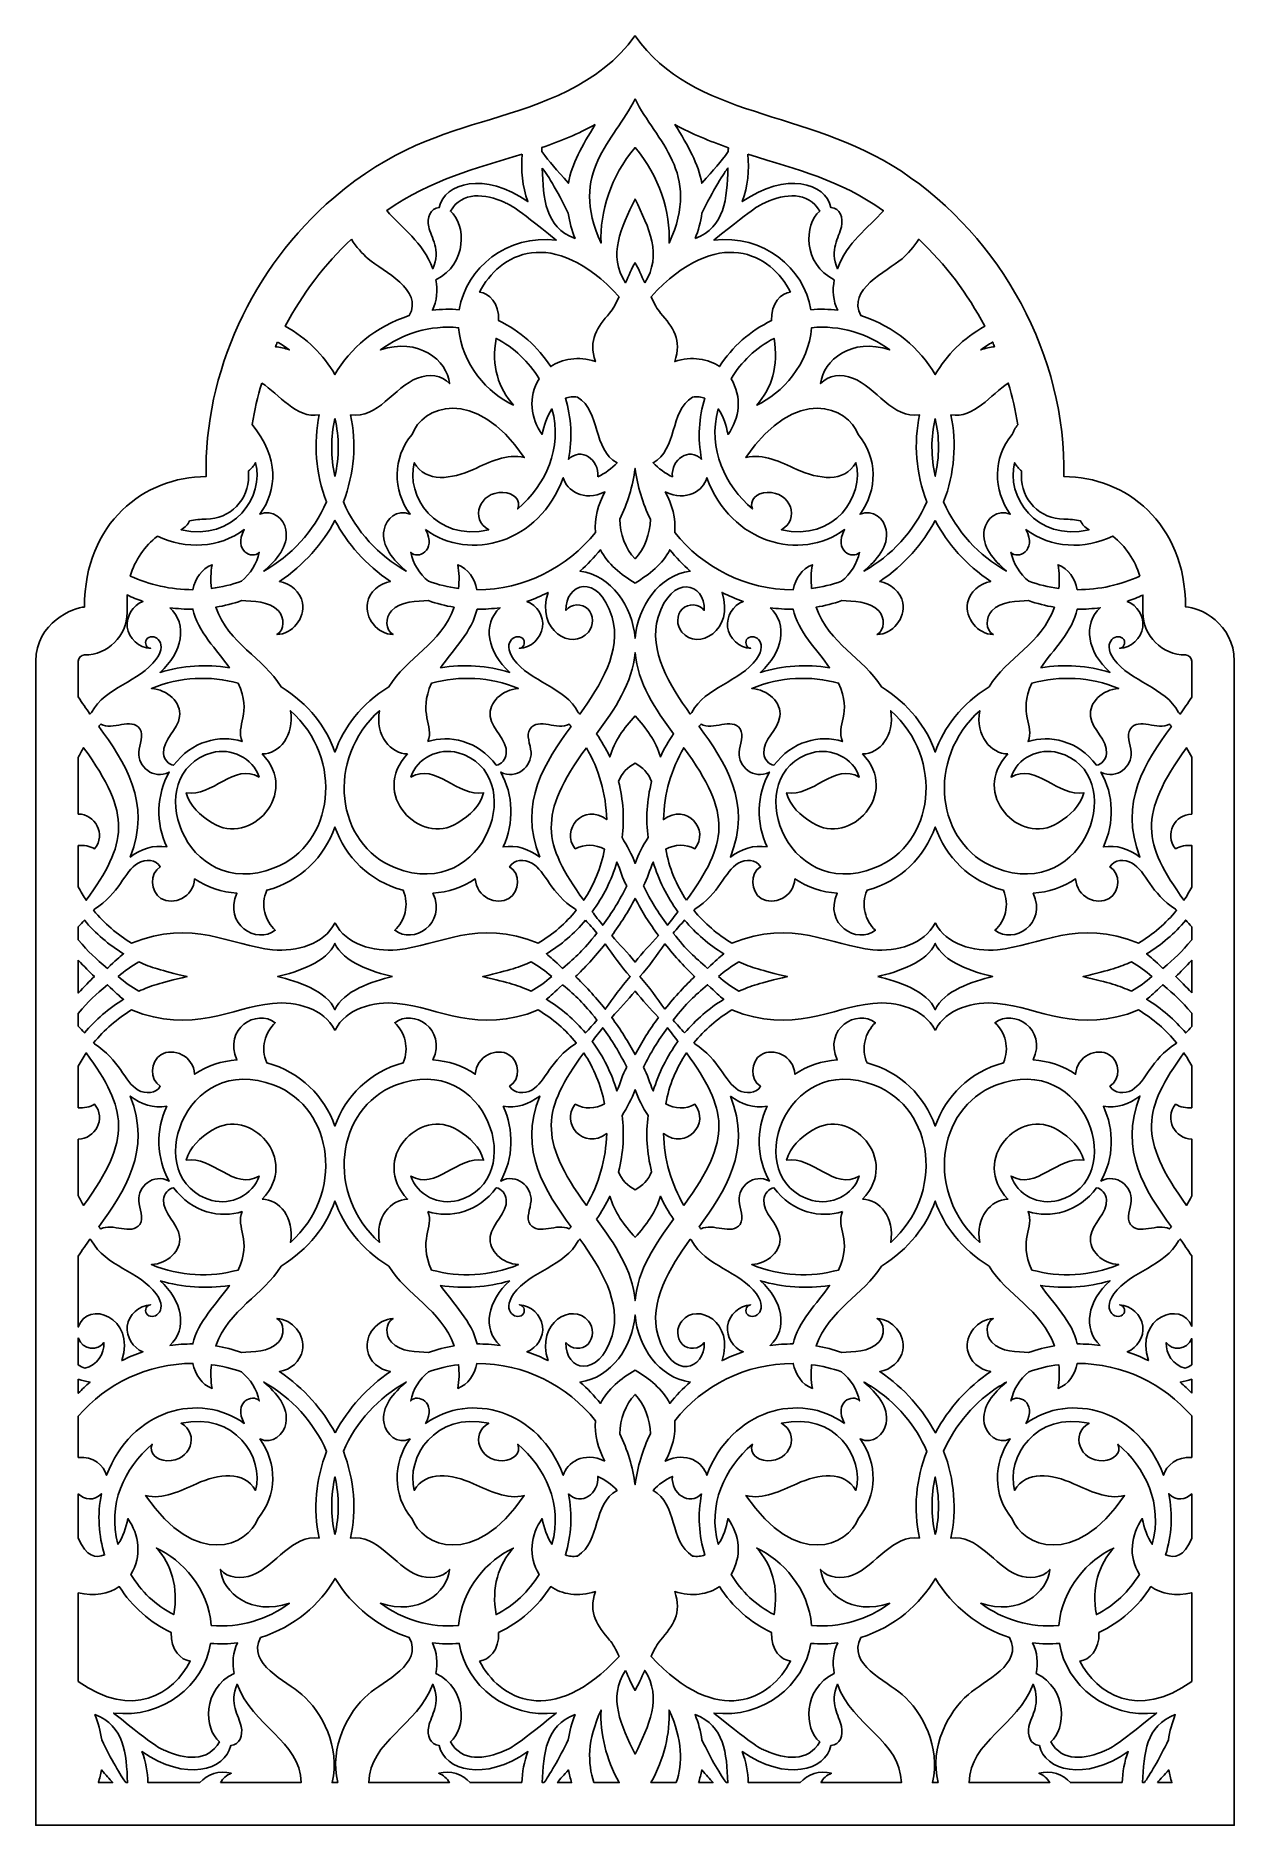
# Model space of a CAD drawing. Header units: millimetres. Extents: x -67 to 67, y -100 to 100.
import ezdxf

# ---------------------------------------------------------------- set-up
doc = ezdxf.new("R2010")
doc.units = ezdxf.units.MM
doc.header["$MEASUREMENT"] = 0
doc.layers.add('layer 1', color=7, linetype='Continuous')

msp = doc.modelspace()

# ---------------------------------------------------------------- linework, layer by layer
at = {"layer": 'layer 1', "color": 189}
for points, knots in [([(0.1426, 100.1536), (0.1426, 100.1536), (0.1277, 100.1536), (0.1277, 100.1536), (0.1277, 100.1536), (-3.8153, 94.561), (-10.5843, 92.4631), (-16.0013, 90.8121), (-16.0013, 90.8121), (-21.4341, 89.1575), (-27.136, 87.5577), (-33.5413, 82.0611), (-33.5413, 82.0611), (-42.6536, 74.2474), (-48.0683, 62.4434), (-47.8105, 50.8829), (-47.8105, 50.8829), (-54.6826, 50.8829), (-61.4087, 45.7578), (-61.4087, 36.3068), (-61.4087, 36.3068), (-62.5907, 36.3068), (-66.8514, 34.5384), (-66.8514, 30.2638), (-66.8514, 30.2638), (-66.8514, 30.2638), (-66.8514, 29.5006), (-66.8514, 29.5006), (-66.8514, 29.5006), (-66.8514, 29.5006), (-66.8514, 28.6164), (-66.8514, 28.6164), (-66.8514, 28.6164), (-66.8514, 28.6164), (-66.8514, 27.6152), (-66.8514, 27.6152), (-66.8514, 27.6152), (-66.8514, 27.6152), (-66.8514, 26.5008), (-66.8514, 26.5008), (-66.8514, 26.5008), (-66.8514, 26.5008), (-66.8514, 25.2771), (-66.8514, 25.2771), (-66.8514, 25.2771), (-66.8514, 25.2771), (-66.8514, 23.948), (-66.8514, 23.948), (-66.8514, 23.948), (-66.8514, 23.948), (-66.8514, 22.5174), (-66.8514, 22.5174), (-66.8514, 22.5174), (-66.8514, 22.5174), (-66.8514, 20.9893), (-66.8514, 20.9893), (-66.8514, 20.9893), (-66.8514, 20.9893), (-66.8514, 19.3676), (-66.8514, 19.3676), (-66.8514, 19.3676), (-66.8514, 19.3676), (-66.8514, 17.6561), (-66.8514, 17.6561), (-66.8514, 17.6561), (-66.8514, 17.6561), (-66.8514, 15.8587), (-66.8514, 15.8587), (-66.8514, 15.8587), (-66.8514, 15.8587), (-66.8514, 13.9794), (-66.8514, 13.9794), (-66.8514, 13.9794), (-66.8514, 13.9794), (-66.8514, 12.0221), (-66.8514, 12.0221), (-66.8514, 12.0221), (-66.8514, 12.0221), (-66.8514, 9.9906), (-66.8514, 9.9906), (-66.8514, 9.9906), (-66.8514, 9.9906), (-66.8514, 7.8889), (-66.8514, 7.8889), (-66.8514, 7.8889), (-66.8514, 7.8889), (-66.8514, 5.7208), (-66.8514, 5.7208), (-66.8514, 5.7208), (-66.8514, 5.7208), (-66.8514, 3.4903), (-66.8514, 3.4903), (-66.8514, 3.4903), (-66.8514, 3.4903), (-66.8514, 1.2013), (-66.8514, 1.2013), (-66.8514, 1.2013), (-66.8514, 1.2013), (-66.8514, -3.5366), (-66.8514, -3.5366), (-66.8514, -3.5366), (-66.8514, -3.5366), (-66.8514, -5.9778), (-66.8514, -5.9778), (-66.8514, -5.9778), (-66.8514, -5.9778), (-66.8514, -8.4618), (-66.8514, -8.4618), (-66.8514, -8.4618), (-66.8514, -8.4618), (-66.8514, -10.9849), (-66.8514, -10.9849), (-66.8514, -10.9849), (-66.8514, -10.9849), (-66.8514, -18.749), (-66.8514, -18.749), (-66.8514, -18.749), (-66.8514, -18.749), (-66.8514, -21.3891), (-66.8514, -21.3891), (-66.8514, -21.3891), (-66.8514, -21.3891), (-66.8514, -24.0486), (-66.8514, -24.0486), (-66.8514, -24.0486), (-66.8514, -24.0486), (-66.8514, -26.7237), (-66.8514, -26.7237), (-66.8514, -26.7237), (-66.8514, -26.7237), (-66.8514, -29.4105), (-66.8514, -29.4105), (-66.8514, -29.4105), (-66.8514, -29.4105), (-66.8514, -32.105), (-66.8514, -32.105), (-66.8514, -32.105), (-66.8514, -32.105), (-66.8514, -34.8035), (-66.8514, -34.8035), (-66.8514, -34.8035), (-66.8514, -34.8035), (-66.8514, -37.5019), (-66.8514, -37.5019), (-66.8514, -37.5019), (-66.8514, -37.5019), (-66.8514, -40.1963), (-66.8514, -40.1963), (-66.8514, -40.1963), (-66.8514, -40.1963), (-66.8514, -42.8829), (-66.8514, -42.8829), (-66.8514, -42.8829), (-66.8514, -42.8829), (-66.8514, -45.5578), (-66.8514, -45.5578), (-66.8514, -45.5578), (-66.8514, -45.5578), (-66.8514, -48.217), (-66.8514, -48.217), (-66.8514, -48.217), (-66.8514, -48.217), (-66.8514, -50.8567), (-66.8514, -50.8567), (-66.8514, -50.8567), (-66.8514, -50.8567), (-66.8514, -58.6193), (-66.8514, -58.6193), (-66.8514, -58.6193), (-66.8514, -58.6193), (-66.8514, -61.1418), (-66.8514, -61.1418), (-66.8514, -61.1418), (-66.8514, -61.1418), (-66.8514, -63.6251), (-66.8514, -63.6251), (-66.8514, -63.6251), (-66.8514, -63.6251), (-66.8514, -66.0655), (-66.8514, -66.0655), (-66.8514, -66.0655), (-66.8514, -66.0655), (-66.8514, -70.8017), (-66.8514, -70.8017), (-66.8514, -70.8017), (-66.8514, -70.8017), (-66.8514, -73.0897), (-66.8514, -73.0897), (-66.8514, -73.0897), (-66.8514, -73.0897), (-66.8514, -75.3191), (-66.8514, -75.3191), (-66.8514, -75.3191), (-66.8514, -75.3191), (-66.8514, -77.486), (-66.8514, -77.486), (-66.8514, -77.486), (-66.8514, -77.486), (-66.8514, -79.5866), (-66.8514, -79.5866), (-66.8514, -79.5866), (-66.8514, -79.5866), (-66.8514, -81.6168), (-66.8514, -81.6168), (-66.8514, -81.6168), (-66.8514, -81.6168), (-66.8514, -83.5728), (-66.8514, -83.5728), (-66.8514, -83.5728), (-66.8514, -83.5728), (-66.8514, -85.4508), (-66.8514, -85.4508), (-66.8514, -85.4508), (-66.8514, -85.4508), (-66.8514, -87.2467), (-66.8514, -87.2467), (-66.8514, -87.2467), (-66.8514, -87.2467), (-66.8514, -88.9566), (-66.8514, -88.9566), (-66.8514, -88.9566), (-66.8514, -88.9566), (-66.8514, -90.5768), (-66.8514, -90.5768), (-66.8514, -90.5768), (-66.8514, -90.5768), (-66.8514, -92.1032), (-66.8514, -92.1032), (-66.8514, -92.1032), (-66.8514, -92.1032), (-66.8514, -93.5321), (-66.8514, -93.5321), (-66.8514, -93.5321), (-66.8514, -93.5321), (-66.8514, -94.8593), (-66.8514, -94.8593), (-66.8514, -94.8593), (-66.8514, -94.8593), (-66.8514, -96.0812), (-66.8514, -96.0812), (-66.8514, -96.0812), (-66.8514, -96.0812), (-66.8514, -97.1937), (-66.8514, -97.1937), (-66.8514, -97.1937), (-66.8514, -97.1937), (-66.8514, -98.1929), (-66.8514, -98.1929), (-66.8514, -98.1929), (-66.8514, -98.1929), (-66.8514, -99.075), (-66.8514, -99.075), (-66.8514, -99.075), (-66.8514, -99.075), (-66.8514, -99.8361), (-66.8514, -99.8361), (-66.8514, -99.8361), (-63.454, -99.8361), (63.7402, -99.8361), (67.1209, -99.8361), (67.1209, -99.8361), (67.1209, -99.8361), (67.1213, 14.4922), (67.1213, 14.4922), (67.1213, 14.4922), (67.1213, 14.4922), (67.1213, 16.4454), (67.1213, 16.4454), (67.1213, 16.4454), (67.1213, 16.4454), (67.1213, 18.2929), (67.1213, 18.2929), (67.1213, 18.2929), (67.1213, 18.2929), (67.1213, 20.0292), (67.1213, 20.0292), (67.1213, 20.0292), (67.1213, 20.0292), (67.1213, 21.649), (67.1213, 21.649), (67.1213, 21.649), (67.1213, 21.649), (67.1213, 23.147), (67.1213, 23.147), (67.1213, 23.147), (67.1213, 23.147), (67.1213, 24.5178), (67.1213, 24.5178), (67.1213, 24.5178), (67.1213, 24.5178), (67.1213, 25.7561), (67.1213, 25.7561), (67.1213, 25.7561), (67.1213, 25.7561), (67.1213, 26.8565), (67.1213, 26.8565), (67.1213, 26.8565), (67.1213, 26.8565), (67.1213, 27.8137), (67.1213, 27.8137), (67.1213, 27.8137), (67.1213, 27.8137), (67.1213, 28.6222), (67.1213, 28.6222), (67.1213, 28.6222), (67.1213, 28.6222), (67.1213, 29.2769), (67.1213, 29.2769), (67.1213, 29.2769), (67.1213, 29.2769), (67.1213, 29.7723), (67.1213, 29.7723), (67.1213, 29.7723), (67.1213, 29.7723), (67.1213, 30.103), (67.1213, 30.103), (67.1213, 30.103), (67.1213, 30.103), (67.1213, 30.2638), (67.1213, 30.2638), (67.1213, 30.2638), (67.1213, 34.4851), (63.2629, 36.3157), (61.6786, 36.3157), (61.6786, 36.3157), (61.6786, 45.7327), (54.955, 50.8829), (48.0801, 50.8829), (48.0801, 50.8829), (48.3648, 64.3305), (41.0912, 77.6333), (29.9085, 85.005), (29.9085, 85.005), (19.1884, 92.0728), (6.7563, 90.7716), (0.1426, 100.1536)], [0, 0, 0, 0, 0.01176471, 0.01176471, 0.01176471, 0.01176471, 0.02352941, 0.02352941, 0.02352941, 0.02352941, 0.03529412, 0.03529412, 0.03529412, 0.03529412, 0.04705882, 0.04705882, 0.04705882, 0.04705882, 0.05882353, 0.05882353, 0.05882353, 0.05882353, 0.07058824, 0.07058824, 0.07058824, 0.07058824, 0.08235294, 0.08235294, 0.08235294, 0.08235294, 0.09411765, 0.09411765, 0.09411765, 0.09411765, 0.10588235, 0.10588235, 0.10588235, 0.10588235, 0.11764706, 0.11764706, 0.11764706, 0.11764706, 0.12941176, 0.12941176, 0.12941176, 0.12941176, 0.14117647, 0.14117647, 0.14117647, 0.14117647, 0.15294118, 0.15294118, 0.15294118, 0.15294118, 0.16470588, 0.16470588, 0.16470588, 0.16470588, 0.17647059, 0.17647059, 0.17647059, 0.17647059, 0.18823529, 0.18823529, 0.18823529, 0.18823529, 0.2, 0.2, 0.2, 0.2, 0.21176471, 0.21176471, 0.21176471, 0.21176471, 0.22352941, 0.22352941, 0.22352941, 0.22352941, 0.23529412, 0.23529412, 0.23529412, 0.23529412, 0.24705882, 0.24705882, 0.24705882, 0.24705882, 0.25882353, 0.25882353, 0.25882353, 0.25882353, 0.27058824, 0.27058824, 0.27058824, 0.27058824, 0.28235294, 0.28235294, 0.28235294, 0.28235294, 0.29411765, 0.29411765, 0.29411765, 0.29411765, 0.30588235, 0.30588235, 0.30588235, 0.30588235, 0.31764706, 0.31764706, 0.31764706, 0.31764706, 0.32941176, 0.32941176, 0.32941176, 0.32941176, 0.34117647, 0.34117647, 0.34117647, 0.34117647, 0.35294118, 0.35294118, 0.35294118, 0.35294118, 0.36470588, 0.36470588, 0.36470588, 0.36470588, 0.37647059, 0.37647059, 0.37647059, 0.37647059, 0.38823529, 0.38823529, 0.38823529, 0.38823529, 0.4, 0.4, 0.4, 0.4, 0.41176471, 0.41176471, 0.41176471, 0.41176471, 0.42352941, 0.42352941, 0.42352941, 0.42352941, 0.43529412, 0.43529412, 0.43529412, 0.43529412, 0.44705882, 0.44705882, 0.44705882, 0.44705882, 0.45882353, 0.45882353, 0.45882353, 0.45882353, 0.47058824, 0.47058824, 0.47058824, 0.47058824, 0.48235294, 0.48235294, 0.48235294, 0.48235294, 0.49411765, 0.49411765, 0.49411765, 0.49411765, 0.50588235, 0.50588235, 0.50588235, 0.50588235, 0.51764706, 0.51764706, 0.51764706, 0.51764706, 0.52941176, 0.52941176, 0.52941176, 0.52941176, 0.54117647, 0.54117647, 0.54117647, 0.54117647, 0.55294118, 0.55294118, 0.55294118, 0.55294118, 0.56470588, 0.56470588, 0.56470588, 0.56470588, 0.57647059, 0.57647059, 0.57647059, 0.57647059, 0.58823529, 0.58823529, 0.58823529, 0.58823529, 0.6, 0.6, 0.6, 0.6, 0.61176471, 0.61176471, 0.61176471, 0.61176471, 0.62352941, 0.62352941, 0.62352941, 0.62352941, 0.63529412, 0.63529412, 0.63529412, 0.63529412, 0.64705882, 0.64705882, 0.64705882, 0.64705882, 0.65882353, 0.65882353, 0.65882353, 0.65882353, 0.67058824, 0.67058824, 0.67058824, 0.67058824, 0.68235294, 0.68235294, 0.68235294, 0.68235294, 0.69411765, 0.69411765, 0.69411765, 0.69411765, 0.70588235, 0.70588235, 0.70588235, 0.70588235, 0.71764706, 0.71764706, 0.71764706, 0.71764706, 0.72941176, 0.72941176, 0.72941176, 0.72941176, 0.74117647, 0.74117647, 0.74117647, 0.74117647, 0.75294118, 0.75294118, 0.75294118, 0.75294118, 0.76470588, 0.76470588, 0.76470588, 0.76470588, 0.77647059, 0.77647059, 0.77647059, 0.77647059, 0.78823529, 0.78823529, 0.78823529, 0.78823529, 0.8, 0.8, 0.8, 0.8, 0.81176471, 0.81176471, 0.81176471, 0.81176471, 0.82352941, 0.82352941, 0.82352941, 0.82352941, 0.83529412, 0.83529412, 0.83529412, 0.83529412, 0.84705882, 0.84705882, 0.84705882, 0.84705882, 0.85882353, 0.85882353, 0.85882353, 0.85882353, 0.87058824, 0.87058824, 0.87058824, 0.87058824, 0.88235294, 0.88235294, 0.88235294, 0.88235294, 0.89411765, 0.89411765, 0.89411765, 0.89411765, 0.90588235, 0.90588235, 0.90588235, 0.90588235, 0.91764706, 0.91764706, 0.91764706, 0.91764706, 0.92941176, 0.92941176, 0.92941176, 0.92941176, 0.94117647, 0.94117647, 0.94117647, 0.94117647, 0.95294118, 0.95294118, 0.95294118, 0.95294118, 0.96470588, 0.96470588, 0.96470588, 0.96470588, 0.97647059, 0.97647059, 0.97647059, 0.97647059, 1, 1, 1, 1]), ([(0.1443, 93.1027), (2.5075, 88.289), (7.5939, 84.9676), (3.9522, 76.9885), (3.9522, 76.9885), (4.0996, 80.4295), (2.8631, 84.4667), (0.1443, 87.6639), (0.1443, 87.6639), (-2.5742, 84.4667), (-3.8111, 80.4295), (-3.6636, 76.9885), (-3.6636, 76.9885), (-7.305, 84.9676), (-2.2186, 88.289), (0.1443, 93.1027)], [0, 0, 0, 0, 0.2, 0.2, 0.2, 0.2, 0.4, 0.4, 0.4, 0.4, 0.6, 0.6, 0.6, 0.6, 1, 1, 1, 1]), ([(-4.3067, 90.2363), (-5.7789, 87.8568), (-6.9455, 85.8231), (-7.3029, 83.6803), (-7.3029, 83.6803), (-8.7175, 85.2396), (-9.3846, 86.0242), (-10.2771, 87.2099), (-10.2771, 87.2099), (-10.2789, 87.3591), (-10.28, 87.5069), (-10.2814, 87.6554), (-10.2814, 87.6554), (-8.1894, 88.3867), (-6.2234, 89.1879), (-4.3067, 90.2363)], [0, 0, 0, 0, 0.2, 0.2, 0.2, 0.2, 0.4, 0.4, 0.4, 0.4, 0.6, 0.6, 0.6, 0.6, 1, 1, 1, 1]), ([(10.5699, 87.6487), (10.5685, 87.5023), (10.5674, 87.3566), (10.566, 87.2099), (10.566, 87.2099), (9.6735, 86.0242), (9.0061, 85.2396), (7.5918, 83.6803), (7.5918, 83.6803), (7.2351, 85.8181), (6.0727, 87.848), (4.6052, 90.2205), (4.6052, 90.2205), (6.5211, 89.1752), (8.4864, 88.3761), (10.5699, 87.6487)], [0, 0, 0, 0, 0.2, 0.2, 0.2, 0.2, 0.4, 0.4, 0.4, 0.4, 0.6, 0.6, 0.6, 0.6, 1, 1, 1, 1]), ([(-12.4636, 86.9297), (-12.5988, 85.1133), (-12.5025, 83.3607), (-11.8322, 81.6208), (-11.8322, 81.6208), (-16.7051, 85.041), (-21.1674, 83.7156), (-21.7541, 80.9569), (-21.7541, 80.9569), (-22.7782, 80.8623), (-23.1415, 79.811), (-22.9256, 78.8144), (-22.9256, 78.8144), (-22.6554, 77.566), (-21.5336, 76.2744), (-22.4712, 74.1109), (-22.4712, 74.1109), (-23.5804, 77.1148), (-25.8854, 78.6211), (-27.6253, 80.6143), (-27.6253, 80.6143), (-22.4522, 84.2014), (-17.8933, 85.2043), (-12.4636, 86.9297)], [0, 0, 0, 0, 0.14285714, 0.14285714, 0.14285714, 0.14285714, 0.28571429, 0.28571429, 0.28571429, 0.28571429, 0.42857143, 0.42857143, 0.42857143, 0.42857143, 0.57142857, 0.57142857, 0.57142857, 0.57142857, 0.71428571, 0.71428571, 0.71428571, 0.71428571, 1, 1, 1, 1]), ([(12.7533, 86.9234), (18.5861, 85.071), (22.739, 84.1936), (27.9075, 80.6066), (27.9075, 80.6066), (26.1683, 78.6169), (23.8675, 77.1109), (22.7602, 74.1109), (22.7602, 74.1109), (21.8221, 76.2744), (22.9443, 77.566), (23.2145, 78.8144), (23.2145, 78.8144), (23.4301, 79.811), (23.0667, 80.8623), (22.0426, 80.9569), (22.0426, 80.9569), (21.4559, 83.7156), (16.9936, 85.041), (12.1211, 81.6208), (12.1211, 81.6208), (12.7903, 83.3589), (12.8873, 85.1094), (12.7533, 86.9234)], [0, 0, 0, 0, 0.14285714, 0.14285714, 0.14285714, 0.14285714, 0.28571429, 0.28571429, 0.28571429, 0.28571429, 0.42857143, 0.42857143, 0.42857143, 0.42857143, 0.57142857, 0.57142857, 0.57142857, 0.57142857, 0.71428571, 0.71428571, 0.71428571, 0.71428571, 1, 1, 1, 1]), ([(-10.2348, 85.3599), (-9.9014, 85.0304), (-8.5012, 82.7821), (-7.33, 80.324), (-7.33, 80.324), (-7.1932, 79.357), (-6.9346, 78.4056), (-6.5673, 77.5), (-6.5673, 77.5), (-9.954, 78.7732), (-10.1007, 81.9573), (-10.2348, 85.3599)], [0, 0, 0, 0, 0.25, 0.25, 0.25, 0.25, 0.5, 0.5, 0.5, 0.5, 1, 1, 1, 1]), ([(6.8559, 77.5), (7.2231, 78.4056), (7.4817, 79.357), (7.6186, 80.324), (7.6186, 80.324), (8.7898, 82.7821), (10.1903, 85.0304), (10.5234, 85.3599), (10.5234, 85.3599), (10.3893, 81.9573), (10.2425, 78.7732), (6.8559, 77.5)], [0, 0, 0, 0, 0.25, 0.25, 0.25, 0.25, 0.5, 0.5, 0.5, 0.5, 1, 1, 1, 1]), ([(-22.1259, 72.885), (-18.5575, 74.634), (-18.7685, 79.1221), (-20.4957, 80.5455), (-20.4957, 80.5455), (-19.1957, 82.8153), (-16.6307, 82.5116), (-14.4166, 81.5111), (-14.4166, 81.5111), (-13.704, 81.1893), (-13.5798, 81.2804), (-8.6681, 77.3194), (-8.6681, 77.3194), (-14.1358, 77.9685), (-18.7692, 74.2357), (-19.5054, 69.5325), (-19.5054, 69.5325), (-20.5147, 69.6281), (-21.523, 69.6055), (-22.5157, 69.4764), (-22.5157, 69.4764), (-21.9841, 70.5319), (-21.9001, 71.7123), (-22.1259, 72.885)], [0, 0, 0, 0, 0.14285714, 0.14285714, 0.14285714, 0.14285714, 0.28571429, 0.28571429, 0.28571429, 0.28571429, 0.42857143, 0.42857143, 0.42857143, 0.42857143, 0.57142857, 0.57142857, 0.57142857, 0.57142857, 0.71428571, 0.71428571, 0.71428571, 0.71428571, 1, 1, 1, 1]), ([(22.4148, 72.885), (22.189, 71.7123), (22.2726, 70.5319), (22.8043, 69.4764), (22.8043, 69.4764), (21.8115, 69.6055), (20.8033, 69.6281), (19.794, 69.5325), (19.794, 69.5325), (19.0578, 74.2357), (14.4247, 77.9685), (8.957, 77.3194), (8.957, 77.3194), (13.8684, 81.2804), (13.9929, 81.1893), (14.7052, 81.5111), (14.7052, 81.5111), (16.9196, 82.5116), (19.4846, 82.8153), (20.7846, 80.5455), (20.7846, 80.5455), (19.0574, 79.1221), (18.8457, 74.634), (22.4148, 72.885)], [0, 0, 0, 0, 0.14285714, 0.14285714, 0.14285714, 0.14285714, 0.28571429, 0.28571429, 0.28571429, 0.28571429, 0.42857143, 0.42857143, 0.42857143, 0.42857143, 0.57142857, 0.57142857, 0.57142857, 0.57142857, 0.71428571, 0.71428571, 0.71428571, 0.71428571, 1, 1, 1, 1]), ([(1.2192, 72.5502), (0.8601, 73.3626), (0.5038, 74.1641), (0.1517, 74.7945), (0.1517, 74.7945), (0.1496, 74.7914), (0.1467, 74.7885), (0.1443, 74.7854), (0.1443, 74.7854), (0.1418, 74.7885), (0.1393, 74.7914), (0.1369, 74.7945), (0.1369, 74.7945), (-0.2149, 74.1641), (-0.5715, 73.3626), (-0.9303, 72.5502), (-0.9303, 72.5502), (-2.9351, 75.6426), (-1.4087, 78.6934), (0.1443, 81.9087), (0.1443, 81.9087), (1.6972, 78.6934), (3.2237, 75.6426), (1.2192, 72.5502)], [0, 0, 0, 0, 0.14285714, 0.14285714, 0.14285714, 0.14285714, 0.28571429, 0.28571429, 0.28571429, 0.28571429, 0.42857143, 0.42857143, 0.42857143, 0.42857143, 0.57142857, 0.57142857, 0.57142857, 0.57142857, 0.71428571, 0.71428571, 0.71428571, 0.71428571, 1, 1, 1, 1]), ([(-1.6355, 70.9884), (-1.9911, 70.2402), (-2.3474, 69.583), (-2.7019, 69.1699), (-2.7019, 69.1699), (-4.0704, 67.5767), (-5.1245, 66.1776), (-4.2926, 63.7385), (-4.2926, 63.7385), (-6.1585, 64.4031), (-8.079, 64.0373), (-9.2922, 63.185), (-9.2922, 63.185), (-10.7255, 65.4163), (-12.7244, 67.1897), (-15.1081, 68.3197), (-15.1081, 68.3197), (-15.0312, 70.2804), (-16.2056, 71.4199), (-17.2304, 71.5084), (-17.2304, 71.5084), (-15.088, 75.7837), (-9.0943, 79.0995), (-1.6355, 70.9884)], [0, 0, 0, 0, 0.14285714, 0.14285714, 0.14285714, 0.14285714, 0.28571429, 0.28571429, 0.28571429, 0.28571429, 0.42857143, 0.42857143, 0.42857143, 0.42857143, 0.57142857, 0.57142857, 0.57142857, 0.57142857, 0.71428571, 0.71428571, 0.71428571, 0.71428571, 1, 1, 1, 1]), ([(17.5189, 71.5084), (16.4941, 71.4199), (15.3201, 70.2804), (15.3966, 68.3197), (15.3966, 68.3197), (13.0133, 67.1897), (11.0141, 65.4163), (9.5811, 63.185), (9.5811, 63.185), (8.3675, 64.0373), (6.447, 64.4031), (4.5812, 63.7385), (4.5812, 63.7385), (5.413, 66.1776), (4.3593, 67.5767), (2.9905, 69.1699), (2.9905, 69.1699), (2.6363, 69.583), (2.28, 70.2402), (1.924, 70.9884), (1.924, 70.9884), (9.3828, 79.0995), (15.3765, 75.7837), (17.5189, 71.5084)], [0, 0, 0, 0, 0.14285714, 0.14285714, 0.14285714, 0.14285714, 0.28571429, 0.28571429, 0.28571429, 0.28571429, 0.42857143, 0.42857143, 0.42857143, 0.42857143, 0.57142857, 0.57142857, 0.57142857, 0.57142857, 0.71428571, 0.71428571, 0.71428571, 0.71428571, 1, 1, 1, 1]), ([(-31.5715, 77.4213), (-31.0099, 76.5542), (-30.3629, 75.8077), (-29.7011, 75.2362), (-29.7011, 75.2362), (-27.9799, 73.75), (-23.4936, 71.8362), (-25.098, 68.8912), (-25.098, 68.8912), (-28.8982, 67.6487), (-31.676, 65.2537), (-33.4076, 62.2921), (-33.4076, 62.2921), (-34.6888, 64.4839), (-36.5475, 66.3589), (-38.9675, 67.691), (-38.9675, 67.691), (-37.0575, 71.3179), (-34.5455, 74.6326), (-31.5715, 77.4213)], [0, 0, 0, 0, 0.16666667, 0.16666667, 0.16666667, 0.16666667, 0.33333333, 0.33333333, 0.33333333, 0.33333333, 0.5, 0.5, 0.5, 0.5, 0.66666667, 0.66666667, 0.66666667, 0.66666667, 1, 1, 1, 1]), ([(29.9896, 75.2362), (30.649, 75.8053), (31.2931, 76.5482), (31.8534, 77.4104), (31.8534, 77.4104), (34.8241, 74.6224), (37.3338, 71.3087), (39.2416, 67.6833), (39.2416, 67.6833), (36.8286, 66.3515), (34.974, 64.4797), (33.6956, 62.2921), (33.6956, 62.2921), (31.9641, 65.2537), (29.1864, 67.649), (25.3866, 68.8912), (25.3866, 68.8912), (23.7822, 71.8362), (28.2688, 73.75), (29.9896, 75.2362)], [0, 0, 0, 0, 0.16666667, 0.16666667, 0.16666667, 0.16666667, 0.33333333, 0.33333333, 0.33333333, 0.33333333, 0.5, 0.5, 0.5, 0.5, 0.66666667, 0.66666667, 0.66666667, 0.66666667, 1, 1, 1, 1]), ([(-31.6603, 57.7829), (-28.6696, 57.2862), (-26.7921, 60.8806), (-24.1706, 61.9048), (-24.1706, 61.9048), (-22.9665, 62.375), (-21.4249, 62.2681), (-20.5962, 61.2761), (-20.5962, 61.2761), (-20.8555, 63.9032), (-24.064, 66.4789), (-28.3207, 65.0498), (-28.3207, 65.0498), (-25.8445, 66.8793), (-22.7612, 67.8427), (-19.5831, 67.5273), (-19.5831, 67.5273), (-19.273, 63.4365), (-16.2938, 60.1818), (-13.4535, 58.8779), (-13.4535, 58.8779), (-15.1222, 60.7219), (-15.9434, 63.2559), (-15.3871, 66.3254), (-15.3871, 66.3254), (-13.3601, 65.3009), (-11.7299, 63.7043), (-10.5844, 61.8194), (-10.5844, 61.8194), (-11.859, 59.8138), (-11.5129, 57.3691), (-10.2581, 55.5971), (-10.2581, 55.5971), (-10.0175, 56.6177), (-9.755, 57.6203), (-9.1461, 58.4609), (-9.1461, 58.4609), (-7.9467, 54.03), (-9.8309, 49.9865), (-12.9741, 47.2818), (-12.9741, 47.2818), (-12.5568, 48.2473), (-13.4465, 49.0827), (-14.6265, 49.1229), (-14.6265, 49.1229), (-17.2766, 49.2129), (-18.342, 46.1084), (-16.2066, 44.94), (-16.2066, 44.94), (-22.2003, 43.6023), (-25.521, 48.7645), (-24.5339, 52.4411), (-24.5339, 52.4411), (-23.2364, 50.1428), (-20.3708, 50.6074), (-17.9338, 51.6936), (-17.9338, 51.6936), (-16.1188, 52.5025), (-14.1704, 53.5009), (-12.2446, 53.0109), (-12.2446, 53.0109), (-17.8604, 61.2701), (-23.7109, 58.6158), (-24.7883, 55.6017), (-24.7883, 55.6017), (-26.9935, 52.9911), (-26.9618, 49.3706), (-25.0098, 46.6866), (-25.0098, 46.6866), (-26.4718, 47.3181), (-27.6906, 46.1599), (-27.9178, 44.9566), (-27.9178, 44.9566), (-28.2744, 43.0657), (-26.8432, 41.5541), (-25.4434, 40.3257), (-25.4434, 40.3257), (-28.5267, 42.0582), (-31.0208, 44.7566), (-32.4641, 48.054), (-32.4641, 48.054), (-31.2441, 51.247), (-30.9841, 54.6435), (-31.6603, 57.7829)], [0, 0, 0, 0, 0.04545455, 0.04545455, 0.04545455, 0.04545455, 0.09090909, 0.09090909, 0.09090909, 0.09090909, 0.13636364, 0.13636364, 0.13636364, 0.13636364, 0.18181818, 0.18181818, 0.18181818, 0.18181818, 0.22727273, 0.22727273, 0.22727273, 0.22727273, 0.27272727, 0.27272727, 0.27272727, 0.27272727, 0.31818182, 0.31818182, 0.31818182, 0.31818182, 0.36363636, 0.36363636, 0.36363636, 0.36363636, 0.40909091, 0.40909091, 0.40909091, 0.40909091, 0.45454545, 0.45454545, 0.45454545, 0.45454545, 0.5, 0.5, 0.5, 0.5, 0.54545455, 0.54545455, 0.54545455, 0.54545455, 0.59090909, 0.59090909, 0.59090909, 0.59090909, 0.63636364, 0.63636364, 0.63636364, 0.63636364, 0.68181818, 0.68181818, 0.68181818, 0.68181818, 0.72727273, 0.72727273, 0.72727273, 0.72727273, 0.77272727, 0.77272727, 0.77272727, 0.77272727, 0.81818182, 0.81818182, 0.81818182, 0.81818182, 0.86363636, 0.86363636, 0.86363636, 0.86363636, 0.90909091, 0.90909091, 0.90909091, 0.90909091, 1, 1, 1, 1]), ([(24.4591, 61.9048), (27.0789, 60.8813), (28.9599, 57.2865), (31.9479, 57.7829), (31.9479, 57.7829), (31.2716, 54.6428), (31.5316, 51.2463), (32.7526, 48.0529), (32.7526, 48.0529), (31.2917, 44.7153), (28.7754, 42.036), (25.7323, 40.3257), (25.7323, 40.3257), (27.1321, 41.5541), (28.563, 43.0657), (28.2063, 44.9566), (28.2063, 44.9566), (27.9795, 46.1599), (26.7603, 47.3181), (25.2987, 46.6866), (25.2987, 46.6866), (27.2503, 49.3706), (27.2824, 52.9911), (25.0768, 55.6017), (25.0768, 55.6017), (23.991, 58.6405), (18.1335, 61.2482), (12.5335, 53.0109), (12.5335, 53.0109), (14.4593, 53.5009), (16.4073, 52.5025), (18.2224, 51.6936), (18.2224, 51.6936), (20.6597, 50.6074), (23.525, 50.1428), (24.8225, 52.4411), (24.8225, 52.4411), (25.8096, 48.7645), (22.4889, 43.6023), (16.4955, 44.94), (16.4955, 44.94), (18.6305, 46.1084), (17.5651, 49.2129), (14.9151, 49.1229), (14.9151, 49.1229), (13.7354, 49.0827), (12.8453, 48.2473), (13.263, 47.2818), (13.263, 47.2818), (10.2436, 49.88), (8.206, 53.9207), (9.435, 58.4609), (9.435, 58.4609), (10.0439, 57.6203), (10.306, 56.6177), (10.547, 55.5971), (10.547, 55.5971), (11.8018, 57.3691), (12.1475, 59.8138), (10.8733, 61.8194), (10.8733, 61.8194), (12.0184, 63.7043), (13.649, 65.3009), (15.6757, 66.3254), (15.6757, 66.3254), (16.2295, 63.2707), (15.4044, 60.7145), (13.7421, 58.8779), (13.7421, 58.8779), (16.5823, 60.1818), (19.5615, 63.4365), (19.872, 67.5273), (19.872, 67.5273), (23.0501, 67.8427), (26.1331, 66.8793), (28.6096, 65.0498), (28.6096, 65.0498), (24.3526, 66.4789), (21.1441, 63.9032), (20.8851, 61.2761), (20.8851, 61.2761), (21.7135, 62.2681), (23.2551, 62.375), (24.4591, 61.9048)], [0, 0, 0, 0, 0.04545455, 0.04545455, 0.04545455, 0.04545455, 0.09090909, 0.09090909, 0.09090909, 0.09090909, 0.13636364, 0.13636364, 0.13636364, 0.13636364, 0.18181818, 0.18181818, 0.18181818, 0.18181818, 0.22727273, 0.22727273, 0.22727273, 0.22727273, 0.27272727, 0.27272727, 0.27272727, 0.27272727, 0.31818182, 0.31818182, 0.31818182, 0.31818182, 0.36363636, 0.36363636, 0.36363636, 0.36363636, 0.40909091, 0.40909091, 0.40909091, 0.40909091, 0.45454545, 0.45454545, 0.45454545, 0.45454545, 0.5, 0.5, 0.5, 0.5, 0.54545455, 0.54545455, 0.54545455, 0.54545455, 0.59090909, 0.59090909, 0.59090909, 0.59090909, 0.63636364, 0.63636364, 0.63636364, 0.63636364, 0.68181818, 0.68181818, 0.68181818, 0.68181818, 0.72727273, 0.72727273, 0.72727273, 0.72727273, 0.77272727, 0.77272727, 0.77272727, 0.77272727, 0.81818182, 0.81818182, 0.81818182, 0.81818182, 0.86363636, 0.86363636, 0.86363636, 0.86363636, 0.90909091, 0.90909091, 0.90909091, 0.90909091, 1, 1, 1, 1]), ([(-39.8409, 65.9229), (-39.3754, 65.659), (-38.9249, 65.3683), (-38.4936, 65.0498), (-38.4936, 65.0498), (-39.0379, 65.2325), (-39.5647, 65.3489), (-40.0706, 65.4089), (-40.0706, 65.4089), (-39.9948, 65.5803), (-39.9193, 65.7521), (-39.8409, 65.9229)], [0, 0, 0, 0, 0.25, 0.25, 0.25, 0.25, 0.5, 0.5, 0.5, 0.5, 1, 1, 1, 1]), ([(40.3412, 65.4071), (39.8409, 65.3465), (39.3199, 65.2304), (38.7823, 65.0498), (38.7823, 65.0498), (39.2088, 65.3648), (39.6547, 65.6523), (40.1147, 65.9141), (40.1147, 65.9141), (40.192, 65.7458), (40.2664, 65.5765), (40.3412, 65.4071)], [0, 0, 0, 0, 0.25, 0.25, 0.25, 0.25, 0.5, 0.5, 0.5, 0.5, 1, 1, 1, 1]), ([(-41.5866, 61.3474), (-39.6347, 60.0763), (-37.7351, 57.3543), (-35.1551, 57.7829), (-35.1551, 57.7829), (-35.8313, 54.6428), (-35.5713, 51.2463), (-34.3504, 48.0529), (-34.3504, 48.0529), (-35.8112, 44.7153), (-38.3274, 42.036), (-41.3706, 40.3257), (-41.3706, 40.3257), (-39.9707, 41.5541), (-38.5399, 43.0657), (-38.8965, 44.9566), (-38.8965, 44.9566), (-39.1235, 46.1599), (-40.3425, 47.3181), (-41.8042, 46.6866), (-41.8042, 46.6866), (-39.8277, 49.4051), (-39.6586, 52.9534), (-42.653, 56.714), (-42.653, 56.714), (-42.4047, 58.2785), (-42.0499, 59.8272), (-41.5866, 61.3474)], [0, 0, 0, 0, 0.125, 0.125, 0.125, 0.125, 0.25, 0.25, 0.25, 0.25, 0.375, 0.375, 0.375, 0.375, 0.5, 0.5, 0.5, 0.5, 0.625, 0.625, 0.625, 0.625, 0.75, 0.75, 0.75, 0.75, 1, 1, 1, 1]), ([(42.9274, 56.6868), (42.6561, 56.3439), (42.4483, 55.9756), (42.3146, 55.6017), (42.3146, 55.6017), (40.1094, 52.9911), (40.1412, 49.3706), (42.0931, 46.6866), (42.0931, 46.6866), (40.6312, 47.3181), (39.412, 46.1599), (39.1851, 44.9566), (39.1851, 44.9566), (38.8285, 43.0657), (40.2593, 41.5541), (41.6595, 40.3257), (41.6595, 40.3257), (38.5762, 42.0582), (36.0821, 44.7566), (34.6389, 48.054), (34.6389, 48.054), (35.8588, 51.247), (36.1188, 54.6435), (35.4425, 57.7829), (35.4425, 57.7829), (38.0185, 57.355), (39.9154, 60.0643), (41.8595, 61.3371), (41.8595, 61.3371), (42.3242, 59.8117), (42.6794, 58.257), (42.9274, 56.6868)], [0, 0, 0, 0, 0.11111111, 0.11111111, 0.11111111, 0.11111111, 0.22222222, 0.22222222, 0.22222222, 0.22222222, 0.33333333, 0.33333333, 0.33333333, 0.33333333, 0.44444444, 0.44444444, 0.44444444, 0.44444444, 0.55555556, 0.55555556, 0.55555556, 0.55555556, 0.66666667, 0.66666667, 0.66666667, 0.66666667, 0.77777778, 0.77777778, 0.77777778, 0.77777778, 1, 1, 1, 1]), ([(-4.0206, 50.8744), (-3.865, 52.7847), (-5.885, 54.2544), (-7.2983, 52.8084), (-7.2983, 52.8084), (-6.8227, 55.1678), (-6.9896, 57.4926), (-7.6496, 59.6498), (-7.6496, 59.6498), (-7.2415, 59.7987), (-6.8118, 59.8544), (-6.2805, 59.7704), (-6.2805, 59.7704), (-3.6629, 58.1085), (-4.6161, 53.9189), (-1.863, 52.4337), (-1.863, 52.4337), (-2.4772, 51.785), (-3.2085, 51.2487), (-4.0206, 50.8744)], [0, 0, 0, 0, 0.16666667, 0.16666667, 0.16666667, 0.16666667, 0.33333333, 0.33333333, 0.33333333, 0.33333333, 0.5, 0.5, 0.5, 0.5, 0.66666667, 0.66666667, 0.66666667, 0.66666667, 1, 1, 1, 1]), ([(7.5872, 52.8084), (6.174, 54.2544), (4.1536, 52.7847), (4.3092, 50.8744), (4.3092, 50.8744), (3.4971, 51.2487), (2.7661, 51.785), (2.1516, 52.4337), (2.1516, 52.4337), (4.9047, 53.9189), (3.9518, 58.1085), (6.5691, 59.7704), (6.5691, 59.7704), (7.1003, 59.8544), (7.5304, 59.7987), (7.9382, 59.6498), (7.9382, 59.6498), (7.2781, 57.4926), (7.1113, 55.1678), (7.5872, 52.8084)], [0, 0, 0, 0, 0.16666667, 0.16666667, 0.16666667, 0.16666667, 0.33333333, 0.33333333, 0.33333333, 0.33333333, 0.5, 0.5, 0.5, 0.5, 0.66666667, 0.66666667, 0.66666667, 0.66666667, 1, 1, 1, 1]), ([(-33.4071, 57.3786), (-32.9135, 55.2884), (-32.9259, 53.08), (-33.4071, 50.9298), (-33.4071, 50.9298), (-33.8884, 53.079), (-33.901, 55.2873), (-33.4071, 57.3786)], [0, 0, 0, 0, 0.33333333, 0.33333333, 0.33333333, 0.33333333, 1, 1, 1, 1]), ([(33.6959, 57.3786), (34.1894, 55.2884), (34.1771, 53.0797), (33.6959, 50.9298), (33.6959, 50.9298), (33.2144, 53.079), (33.202, 55.2873), (33.6959, 57.3786)], [0, 0, 0, 0, 0.33333333, 0.33333333, 0.33333333, 0.33333333, 1, 1, 1, 1]), ([(-49.6585, 45.9306), (-49.0622, 46.058), (-48.4441, 46.1264), (-47.8105, 46.1264), (-47.8105, 46.1264), (-45.1419, 46.1264), (-42.9974, 48.3225), (-43.055, 50.9859), (-43.055, 50.9859), (-43.059, 51.163), (-43.0547, 51.3401), (-43.0554, 51.5172), (-43.0554, 51.5172), (-42.7607, 51.7567), (-42.4969, 52.0573), (-42.2803, 52.4411), (-42.2803, 52.4411), (-41.2935, 48.7645), (-44.6141, 43.6023), (-50.6074, 44.94), (-50.6074, 44.94), (-50.1414, 45.1951), (-49.8364, 45.5443), (-49.6585, 45.9306)], [0, 0, 0, 0, 0.14285714, 0.14285714, 0.14285714, 0.14285714, 0.28571429, 0.28571429, 0.28571429, 0.28571429, 0.42857143, 0.42857143, 0.42857143, 0.42857143, 0.57142857, 0.57142857, 0.57142857, 0.57142857, 0.71428571, 0.71428571, 0.71428571, 0.71428571, 1, 1, 1, 1]), ([(43.3253, 51.5334), (43.3246, 51.3507), (43.3289, 51.1683), (43.325, 50.9859), (43.325, 50.9859), (43.2671, 48.3179), (45.4166, 46.1264), (48.0801, 46.1264), (48.0801, 46.1264), (48.7214, 46.1264), (49.3465, 46.0559), (49.9494, 45.9257), (49.9494, 45.9257), (50.1276, 45.5415), (50.432, 45.194), (50.8959, 44.94), (50.8959, 44.94), (44.903, 43.6023), (41.5819, 48.7645), (42.569, 52.4411), (42.569, 52.4411), (42.781, 52.0658), (43.0382, 51.7709), (43.3253, 51.5334)], [0, 0, 0, 0, 0.14285714, 0.14285714, 0.14285714, 0.14285714, 0.28571429, 0.28571429, 0.28571429, 0.28571429, 0.42857143, 0.42857143, 0.42857143, 0.42857143, 0.57142857, 0.57142857, 0.57142857, 0.57142857, 0.71428571, 0.71428571, 0.71428571, 0.71428571, 1, 1, 1, 1]), ([(-23.2717, 44.9594), (-18.3039, 41.3487), (-10.6105, 43.4065), (-7.88, 50.7538), (-7.88, 50.7538), (-7.5082, 49.3409), (-5.6004, 48.0258), (-3.2304, 49.1716), (-3.2304, 49.1716), (-3.992, 47.7883), (-4.4411, 46.2174), (-4.2866, 44.6536), (-4.2866, 44.6536), (-7.402, 40.7257), (-12.2322, 38.2351), (-17.5306, 38.2499), (-17.5306, 38.2499), (-17.7895, 39.4931), (-18.4979, 40.5927), (-19.6702, 41.0337), (-19.6702, 41.0337), (-19.5167, 40.1609), (-19.4949, 39.267), (-19.5951, 38.3868), (-19.5951, 38.3868), (-20.7518, 38.5332), (-21.8733, 38.8049), (-22.9457, 39.1876), (-22.9457, 39.1876), (-23.9476, 40.0114), (-24.6846, 41.1621), (-24.9393, 42.4357), (-24.9393, 42.4357), (-24.2175, 41.5763), (-21.9738, 42.5623), (-23.2717, 44.9594)], [0, 0, 0, 0, 0.1, 0.1, 0.1, 0.1, 0.2, 0.2, 0.2, 0.2, 0.3, 0.3, 0.3, 0.3, 0.4, 0.4, 0.4, 0.4, 0.5, 0.5, 0.5, 0.5, 0.6, 0.6, 0.6, 0.6, 0.7, 0.7, 0.7, 0.7, 0.8, 0.8, 0.8, 0.8, 1, 1, 1, 1]), ([(-1.5639, 46.1229), (-0.7017, 47.8829), (-0.1125, 49.7971), (0.1443, 51.8023), (0.1443, 51.8023), (0.4011, 49.7971), (0.9906, 47.8829), (1.8524, 46.1229), (1.8524, 46.1229), (1.8104, 44.4994), (1.2432, 42.8198), (0.1443, 41.7128), (0.1443, 41.7128), (-0.9546, 42.8198), (-1.5219, 44.4994), (-1.5639, 46.1229)], [0, 0, 0, 0, 0.2, 0.2, 0.2, 0.2, 0.4, 0.4, 0.4, 0.4, 0.6, 0.6, 0.6, 0.6, 1, 1, 1, 1]), ([(25.2282, 42.4357), (24.9731, 41.1621), (24.2362, 40.0114), (23.2343, 39.1876), (23.2343, 39.1876), (22.1622, 38.8049), (21.0407, 38.5332), (19.884, 38.3868), (19.884, 38.3868), (19.7834, 39.267), (19.8053, 40.1609), (19.9591, 41.0337), (19.9591, 41.0337), (18.7865, 40.5927), (18.0784, 39.4931), (17.8191, 38.2499), (17.8191, 38.2499), (12.5208, 38.2351), (7.6905, 40.7257), (4.5755, 44.6536), (4.5755, 44.6536), (4.73, 46.2174), (4.2806, 47.7883), (3.5189, 49.1716), (3.5189, 49.1716), (5.8893, 48.0258), (7.7967, 49.3409), (8.1686, 50.7538), (8.1686, 50.7538), (10.8991, 43.4065), (18.5928, 41.3487), (23.5603, 44.9594), (23.5603, 44.9594), (22.2624, 42.5623), (24.5064, 41.5763), (25.2282, 42.4357)], [0, 0, 0, 0, 0.1, 0.1, 0.1, 0.1, 0.2, 0.2, 0.2, 0.2, 0.3, 0.3, 0.3, 0.3, 0.4, 0.4, 0.4, 0.4, 0.5, 0.5, 0.5, 0.5, 0.6, 0.6, 0.6, 0.6, 0.7, 0.7, 0.7, 0.7, 0.8, 0.8, 0.8, 0.8, 1, 1, 1, 1]), ([(-53.2611, 44.2387), (-50.084, 42.6882), (-46.3717, 42.9031), (-43.5428, 44.9594), (-43.5428, 44.9594), (-44.8403, 42.5623), (-42.5968, 41.5763), (-41.875, 42.4357), (-41.875, 42.4357), (-42.1299, 41.1621), (-42.8665, 40.0114), (-43.8686, 39.1876), (-43.8686, 39.1876), (-44.9407, 38.8049), (-46.0622, 38.5332), (-47.219, 38.3868), (-47.219, 38.3868), (-47.3195, 39.267), (-47.2976, 40.1609), (-47.1441, 41.0337), (-47.1441, 41.0337), (-48.3166, 40.5927), (-49.0246, 39.4931), (-49.2838, 38.2499), (-49.2838, 38.2499), (-51.7666, 38.2429), (-54.1437, 38.7922), (-56.2926, 39.7754), (-56.2926, 39.7754), (-55.7667, 41.5629), (-54.691, 43.1155), (-53.2611, 44.2387)], [0, 0, 0, 0, 0.11111111, 0.11111111, 0.11111111, 0.11111111, 0.22222222, 0.22222222, 0.22222222, 0.22222222, 0.33333333, 0.33333333, 0.33333333, 0.33333333, 0.44444444, 0.44444444, 0.44444444, 0.44444444, 0.55555556, 0.55555556, 0.55555556, 0.55555556, 0.66666667, 0.66666667, 0.66666667, 0.66666667, 0.77777778, 0.77777778, 0.77777778, 0.77777778, 1, 1, 1, 1]), ([(-37.0284, 36.7743), (-37.2567, 38.0108), (-38.3829, 38.9583), (-39.6066, 39.1612), (-39.6066, 39.1612), (-36.8406, 41.0372), (-34.7867, 43.4061), (-33.4075, 45.9888), (-33.4075, 45.9888), (-32.0281, 43.4061), (-29.9738, 41.0372), (-27.2076, 39.1612), (-27.2076, 39.1612), (-28.4311, 38.9583), (-29.5575, 38.0108), (-29.7857, 36.7743), (-29.7857, 36.7743), (-30.099, 35.0778), (-28.642, 33.2797), (-26.9177, 33.2341), (-26.9177, 33.2341), (-27.8074, 33.7287), (-27.7823, 35.1324), (-27.0926, 35.8807), (-27.0926, 35.8807), (-26.0519, 37.0096), (-24.2119, 36.92), (-22.9648, 37.0223), (-22.9648, 37.0223), (-22.0313, 36.6984), (-21.0686, 36.449), (-20.0805, 36.2885), (-20.0805, 36.2885), (-21.536, 32.1896), (-25.4071, 30.6437), (-27.3837, 27.3787), (-27.3837, 27.3787), (-30.4782, 25.4734), (-32.4396, 22.8709), (-33.4071, 20.0985), (-33.4071, 20.0985), (-34.3746, 22.8709), (-36.3358, 25.4734), (-39.4304, 27.3787), (-39.4304, 27.3787), (-41.4072, 30.6437), (-45.2783, 32.1896), (-46.7338, 36.2885), (-46.7338, 36.2885), (-45.7458, 36.449), (-44.7827, 36.6984), (-43.8496, 37.0223), (-43.8496, 37.0223), (-42.6023, 36.92), (-40.7624, 37.0096), (-39.7218, 35.8807), (-39.7218, 35.8807), (-39.0318, 35.1324), (-39.0072, 33.7287), (-39.8967, 33.2341), (-39.8967, 33.2341), (-38.1719, 33.2797), (-36.7154, 35.0778), (-37.0284, 36.7743)], [0, 0, 0, 0, 0.05882353, 0.05882353, 0.05882353, 0.05882353, 0.11764706, 0.11764706, 0.11764706, 0.11764706, 0.17647059, 0.17647059, 0.17647059, 0.17647059, 0.23529412, 0.23529412, 0.23529412, 0.23529412, 0.29411765, 0.29411765, 0.29411765, 0.29411765, 0.35294118, 0.35294118, 0.35294118, 0.35294118, 0.41176471, 0.41176471, 0.41176471, 0.41176471, 0.47058824, 0.47058824, 0.47058824, 0.47058824, 0.52941176, 0.52941176, 0.52941176, 0.52941176, 0.58823529, 0.58823529, 0.58823529, 0.58823529, 0.64705882, 0.64705882, 0.64705882, 0.64705882, 0.70588235, 0.70588235, 0.70588235, 0.70588235, 0.76470588, 0.76470588, 0.76470588, 0.76470588, 0.82352941, 0.82352941, 0.82352941, 0.82352941, 0.88235294, 0.88235294, 0.88235294, 0.88235294, 1, 1, 1, 1]), ([(33.6956, 45.9888), (35.0749, 43.4065), (37.1291, 41.0372), (39.8953, 39.1612), (39.8953, 39.1612), (38.6715, 38.9583), (37.5454, 38.0108), (37.3172, 36.7743), (37.3172, 36.7743), (37.0039, 35.0778), (38.4605, 33.2797), (40.1853, 33.2341), (40.1853, 33.2341), (39.2959, 33.7287), (39.3206, 35.1324), (40.0103, 35.8807), (40.0103, 35.8807), (41.051, 37.0096), (42.8911, 36.92), (44.1385, 37.0223), (44.1385, 37.0223), (45.0712, 36.6984), (46.0343, 36.449), (47.0224, 36.2885), (47.0224, 36.2885), (45.5672, 32.1896), (41.6959, 30.6437), (39.7192, 27.3787), (39.7192, 27.3787), (36.6247, 25.4734), (34.6632, 22.8709), (33.6959, 20.0985), (33.6959, 20.0985), (32.7286, 22.8709), (30.7672, 25.4734), (27.6726, 27.3787), (27.6726, 27.3787), (25.6956, 30.6437), (21.8246, 32.1896), (20.369, 36.2885), (20.369, 36.2885), (21.3575, 36.449), (22.3202, 36.6984), (23.2533, 37.0223), (23.2533, 37.0223), (24.5008, 36.92), (26.3405, 37.0096), (27.3812, 35.8807), (27.3812, 35.8807), (28.0709, 35.1324), (28.0959, 33.7287), (27.2062, 33.2341), (27.2062, 33.2341), (28.9309, 33.2797), (30.3876, 35.0778), (30.0746, 36.7743), (30.0746, 36.7743), (29.846, 38.0108), (28.72, 38.9583), (27.4962, 39.1612), (27.4962, 39.1612), (30.2623, 41.0372), (32.3162, 43.4061), (33.6956, 45.9888)], [0, 0, 0, 0, 0.05882353, 0.05882353, 0.05882353, 0.05882353, 0.11764706, 0.11764706, 0.11764706, 0.11764706, 0.17647059, 0.17647059, 0.17647059, 0.17647059, 0.23529412, 0.23529412, 0.23529412, 0.23529412, 0.29411765, 0.29411765, 0.29411765, 0.29411765, 0.35294118, 0.35294118, 0.35294118, 0.35294118, 0.41176471, 0.41176471, 0.41176471, 0.41176471, 0.47058824, 0.47058824, 0.47058824, 0.47058824, 0.52941176, 0.52941176, 0.52941176, 0.52941176, 0.58823529, 0.58823529, 0.58823529, 0.58823529, 0.64705882, 0.64705882, 0.64705882, 0.64705882, 0.70588235, 0.70588235, 0.70588235, 0.70588235, 0.76470588, 0.76470588, 0.76470588, 0.76470588, 0.82352941, 0.82352941, 0.82352941, 0.82352941, 0.88235294, 0.88235294, 0.88235294, 0.88235294, 1, 1, 1, 1]), ([(56.5644, 39.7679), (54.4198, 38.7893), (52.0488, 38.2429), (49.5723, 38.2499), (49.5723, 38.2499), (49.3134, 39.4931), (48.6054, 40.5927), (47.4327, 41.0337), (47.4327, 41.0337), (47.5862, 40.1609), (47.6081, 39.267), (47.5079, 38.3868), (47.5079, 38.3868), (46.3508, 38.5332), (45.2296, 38.8049), (44.1572, 39.1876), (44.1572, 39.1876), (43.1553, 40.0114), (42.4183, 41.1621), (42.1636, 42.4357), (42.1636, 42.4357), (42.8854, 41.5763), (45.1291, 42.5623), (43.8312, 44.9594), (43.8312, 44.9594), (46.657, 42.9056), (50.3636, 42.6882), (53.5383, 44.2327), (53.5383, 44.2327), (54.9666, 43.1084), (56.0405, 41.5551), (56.5644, 39.7679)], [0, 0, 0, 0, 0.11111111, 0.11111111, 0.11111111, 0.11111111, 0.22222222, 0.22222222, 0.22222222, 0.22222222, 0.33333333, 0.33333333, 0.33333333, 0.33333333, 0.44444444, 0.44444444, 0.44444444, 0.44444444, 0.55555556, 0.55555556, 0.55555556, 0.55555556, 0.66666667, 0.66666667, 0.66666667, 0.66666667, 0.77777778, 0.77777778, 0.77777778, 0.77777778, 1, 1, 1, 1]), ([(0.1443, 38.9901), (1.7367, 39.9602), (3.2286, 41.1141), (4.0217, 42.7119), (4.0217, 42.7119), (4.7127, 41.85), (5.48, 41.0535), (6.3126, 40.3327), (6.3126, 40.3327), (2.7816, 39.8537), (0.4427, 36.3675), (0.1443, 32.8285), (0.1443, 32.8285), (-0.1542, 36.3675), (-2.4931, 39.8537), (-6.024, 40.3327), (-6.024, 40.3327), (-5.1911, 41.0535), (-4.4242, 41.85), (-3.7328, 42.7119), (-3.7328, 42.7119), (-2.9401, 41.1141), (-1.4482, 39.9602), (0.1443, 38.9901)], [0, 0, 0, 0, 0.14285714, 0.14285714, 0.14285714, 0.14285714, 0.28571429, 0.28571429, 0.28571429, 0.28571429, 0.42857143, 0.42857143, 0.42857143, 0.42857143, 0.57142857, 0.57142857, 0.57142857, 0.57142857, 0.71428571, 0.71428571, 0.71428571, 0.71428571, 1, 1, 1, 1]), ([(-10.1946, 34.0748), (-10.0464, 35.2736), (-10.8169, 36.515), (-11.9391, 36.9454), (-11.9391, 36.9454), (-11.1242, 37.2177), (-10.3357, 37.5497), (-9.5776, 37.936), (-9.5776, 37.936), (-11.0007, 33.6727), (-6.8718, 31.3574), (-5.0758, 33.5068), (-5.0758, 33.5068), (-4.4718, 34.2297), (-4.4559, 35.4118), (-5.1171, 36.0825), (-5.1171, 36.0825), (-5.7782, 36.7528), (-7.0531, 36.702), (-7.5844, 35.9244), (-7.5844, 35.9244), (-7.723, 38.8793), (-3.9885, 40.3433), (-2.4338, 35.1624), (-2.4338, 35.1624), (-1.3152, 31.4332), (-3.755, 27.5237), (-6.0159, 24.3533), (-6.0159, 24.3533), (-6.0777, 24.4154), (-6.1422, 24.4747), (-6.2047, 24.5357), (-6.2047, 24.5357), (-7.699, 27.3763), (-11.5792, 27.9397), (-13.432, 30.4825), (-13.432, 30.4825), (-14.9116, 32.5138), (-12.9233, 33.5813), (-12.3282, 32.6651), (-12.3282, 32.6651), (-12.0897, 32.2982), (-12.3578, 31.6964), (-12.7953, 31.6985), (-12.7953, 31.6985), (-11.5175, 31.7405), (-10.3516, 32.8062), (-10.1946, 34.0748)], [0, 0, 0, 0, 0.07692308, 0.07692308, 0.07692308, 0.07692308, 0.15384615, 0.15384615, 0.15384615, 0.15384615, 0.23076923, 0.23076923, 0.23076923, 0.23076923, 0.30769231, 0.30769231, 0.30769231, 0.30769231, 0.38461538, 0.38461538, 0.38461538, 0.38461538, 0.46153846, 0.46153846, 0.46153846, 0.46153846, 0.53846154, 0.53846154, 0.53846154, 0.53846154, 0.61538462, 0.61538462, 0.61538462, 0.61538462, 0.69230769, 0.69230769, 0.69230769, 0.69230769, 0.76923077, 0.76923077, 0.76923077, 0.76923077, 0.84615385, 0.84615385, 0.84615385, 0.84615385, 1, 1, 1, 1]), ([(2.7227, 35.1624), (4.1903, 40.0533), (8.0215, 39.0818), (7.8729, 35.9244), (7.8729, 35.9244), (7.3416, 36.702), (6.0667, 36.7528), (5.4056, 36.0825), (5.4056, 36.0825), (4.7445, 35.4118), (4.7607, 34.2297), (5.3643, 33.5068), (5.3643, 33.5068), (7.1603, 31.3574), (11.2896, 33.6727), (9.8665, 37.936), (9.8665, 37.936), (10.6246, 37.5497), (11.4127, 37.2177), (12.2276, 36.9454), (12.2276, 36.9454), (11.1054, 36.515), (10.335, 35.2736), (10.4831, 34.0748), (10.4831, 34.0748), (10.6401, 32.8062), (11.8064, 31.7405), (13.0838, 31.6985), (13.0838, 31.6985), (12.6464, 31.6964), (12.3783, 32.2982), (12.6167, 32.6651), (12.6167, 32.6651), (13.2122, 33.5813), (15.2001, 32.5138), (13.7206, 30.4825), (13.7206, 30.4825), (11.8681, 27.9397), (7.9879, 27.3763), (6.4932, 24.5357), (6.4932, 24.5357), (6.4308, 24.4747), (6.3662, 24.4154), (6.3048, 24.3533), (6.3048, 24.3533), (4.0439, 27.5237), (1.6037, 31.4332), (2.7227, 35.1624)], [0, 0, 0, 0, 0.07692308, 0.07692308, 0.07692308, 0.07692308, 0.15384615, 0.15384615, 0.15384615, 0.15384615, 0.23076923, 0.23076923, 0.23076923, 0.23076923, 0.30769231, 0.30769231, 0.30769231, 0.30769231, 0.38461538, 0.38461538, 0.38461538, 0.38461538, 0.46153846, 0.46153846, 0.46153846, 0.46153846, 0.53846154, 0.53846154, 0.53846154, 0.53846154, 0.61538462, 0.61538462, 0.61538462, 0.61538462, 0.69230769, 0.69230769, 0.69230769, 0.69230769, 0.76923077, 0.76923077, 0.76923077, 0.76923077, 0.84615385, 0.84615385, 0.84615385, 0.84615385, 1, 1, 1, 1]), ([(-62.0948, 30.2638), (-62.0948, 30.6419), (-61.7871, 30.9499), (-61.4087, 30.9499), (-61.4087, 30.9499), (-58.7817, 30.9499), (-56.6521, 33.0793), (-56.6521, 35.7064), (-56.6521, 35.7064), (-56.6521, 37.3108), (-56.6574, 37.3087), (-56.6428, 37.6605), (-56.6428, 37.6605), (-56.0674, 37.3941), (-55.4813, 37.1479), (-54.8754, 36.9454), (-54.8754, 36.9454), (-55.9974, 36.515), (-56.7679, 35.2736), (-56.6196, 34.0748), (-56.6196, 34.0748), (-56.4629, 32.8062), (-55.2966, 31.7405), (-54.019, 31.6985), (-54.019, 31.6985), (-54.4564, 31.6964), (-54.7245, 32.2982), (-54.4863, 32.6651), (-54.4863, 32.6651), (-53.8907, 33.5813), (-51.9026, 32.5138), (-53.3825, 30.4825), (-53.3825, 30.4825), (-55.2348, 27.9397), (-59.1149, 27.3763), (-60.6097, 24.5357), (-60.6097, 24.5357), (-60.6721, 24.4747), (-60.7365, 24.4154), (-60.7981, 24.3533), (-60.7981, 24.3533), (-61.2327, 24.9629), (-61.6736, 25.6), (-62.0948, 26.2576), (-62.0948, 26.2576), (-62.0948, 26.2576), (-62.0948, 30.2638), (-62.0948, 30.2638)], [0, 0, 0, 0, 0.07692308, 0.07692308, 0.07692308, 0.07692308, 0.15384615, 0.15384615, 0.15384615, 0.15384615, 0.23076923, 0.23076923, 0.23076923, 0.23076923, 0.30769231, 0.30769231, 0.30769231, 0.30769231, 0.38461538, 0.38461538, 0.38461538, 0.38461538, 0.46153846, 0.46153846, 0.46153846, 0.46153846, 0.53846154, 0.53846154, 0.53846154, 0.53846154, 0.61538462, 0.61538462, 0.61538462, 0.61538462, 0.69230769, 0.69230769, 0.69230769, 0.69230769, 0.76923077, 0.76923077, 0.76923077, 0.76923077, 0.84615385, 0.84615385, 0.84615385, 0.84615385, 1, 1, 1, 1]), ([(-51.8647, 36.2373), (-51.0232, 36.1188), (-50.1636, 36.0617), (-49.2887, 36.0719), (-49.2887, 36.0719), (-48.779, 33.6003), (-46.5722, 31.5108), (-45.2079, 29.5229), (-45.2079, 29.5229), (-47.8028, 29.9491), (-50.4547, 29.7459), (-52.9533, 29.0118), (-52.9533, 29.0118), (-50.469, 31.1856), (-49.8288, 34.4025), (-51.8647, 36.2373)], [0, 0, 0, 0, 0.2, 0.2, 0.2, 0.2, 0.4, 0.4, 0.4, 0.4, 0.6, 0.6, 0.6, 0.6, 1, 1, 1, 1]), ([(-17.5253, 36.0719), (-16.6504, 36.0617), (-15.7907, 36.1188), (-14.9497, 36.2373), (-14.9497, 36.2373), (-16.9856, 34.4025), (-16.3453, 31.1856), (-13.8607, 29.0118), (-13.8607, 29.0118), (-16.3594, 29.7459), (-19.0116, 29.9491), (-21.6062, 29.5229), (-21.6062, 29.5229), (-20.242, 31.5108), (-18.0351, 33.6003), (-17.5253, 36.0719)], [0, 0, 0, 0, 0.2, 0.2, 0.2, 0.2, 0.4, 0.4, 0.4, 0.4, 0.6, 0.6, 0.6, 0.6, 1, 1, 1, 1]), ([(15.2382, 36.2373), (16.0796, 36.1188), (16.9393, 36.0617), (17.8142, 36.0719), (17.8142, 36.0719), (18.324, 33.6003), (20.5306, 31.5108), (21.8951, 29.5229), (21.8951, 29.5229), (19.3001, 29.9491), (16.6483, 29.7459), (14.1496, 29.0118), (14.1496, 29.0118), (16.6338, 31.1856), (17.2745, 34.4025), (15.2382, 36.2373)], [0, 0, 0, 0, 0.2, 0.2, 0.2, 0.2, 0.4, 0.4, 0.4, 0.4, 0.6, 0.6, 0.6, 0.6, 1, 1, 1, 1]), ([(45.4967, 29.5229), (46.8609, 31.5108), (49.0679, 33.6003), (49.5776, 36.0719), (49.5776, 36.0719), (50.4522, 36.0617), (51.3119, 36.1188), (52.1532, 36.2373), (52.1532, 36.2373), (50.1174, 34.4025), (50.7577, 31.1856), (53.2419, 29.0118), (53.2419, 29.0118), (50.7435, 29.7459), (48.0914, 29.9491), (45.4967, 29.5229)], [0, 0, 0, 0, 0.2, 0.2, 0.2, 0.2, 0.4, 0.4, 0.4, 0.4, 0.6, 0.6, 0.6, 0.6, 1, 1, 1, 1]), ([(62.3648, 26.2273), (61.9492, 25.5803), (61.5149, 24.9534), (61.0866, 24.3533), (61.0866, 24.3533), (61.0253, 24.4154), (60.9607, 24.4747), (60.8986, 24.5357), (60.8986, 24.5357), (59.4039, 27.3763), (55.5237, 27.9397), (53.6712, 30.4825), (53.6712, 30.4825), (52.1913, 32.5138), (54.1792, 33.5813), (54.7747, 32.6651), (54.7747, 32.6651), (55.0132, 32.2982), (54.7451, 31.6964), (54.3077, 31.6985), (54.3077, 31.6985), (55.5854, 31.7405), (56.7517, 32.8062), (56.9083, 34.0748), (56.9083, 34.0748), (57.0565, 35.2736), (56.286, 36.515), (55.1642, 36.9454), (55.1642, 36.9454), (55.7636, 37.1457), (56.3432, 37.3888), (56.9126, 37.6516), (56.9126, 37.6516), (56.927, 37.302), (56.9221, 37.3243), (56.9221, 35.7064), (56.9221, 35.7064), (56.9221, 33.0793), (59.0515, 30.9499), (61.6786, 30.9499), (61.6786, 30.9499), (62.0568, 30.9499), (62.3648, 30.6419), (62.3648, 30.2638), (62.3648, 30.2638), (62.3648, 30.2638), (62.3648, 26.2273), (62.3648, 26.2273)], [0, 0, 0, 0, 0.07692308, 0.07692308, 0.07692308, 0.07692308, 0.15384615, 0.15384615, 0.15384615, 0.15384615, 0.23076923, 0.23076923, 0.23076923, 0.23076923, 0.30769231, 0.30769231, 0.30769231, 0.30769231, 0.38461538, 0.38461538, 0.38461538, 0.38461538, 0.46153846, 0.46153846, 0.46153846, 0.46153846, 0.53846154, 0.53846154, 0.53846154, 0.53846154, 0.61538462, 0.61538462, 0.61538462, 0.61538462, 0.69230769, 0.69230769, 0.69230769, 0.69230769, 0.76923077, 0.76923077, 0.76923077, 0.76923077, 0.84615385, 0.84615385, 0.84615385, 0.84615385, 1, 1, 1, 1]), ([(0.1443, 24.148), (-1.0767, 22.8071), (-2.1978, 21.3046), (-2.6836, 19.558), (-2.6836, 19.558), (-3.1027, 20.4671), (-3.599, 21.3279), (-4.1646, 22.134), (-4.1646, 22.134), (-2.1375, 24.8726), (-0.1376, 27.8409), (0.1443, 31.2163), (0.1443, 31.2163), (0.4265, 27.8409), (2.426, 24.8726), (4.4531, 22.134), (4.4531, 22.134), (3.8876, 21.3279), (3.3916, 20.4671), (2.9725, 19.558), (2.9725, 19.558), (2.4864, 21.3046), (1.3656, 22.8071), (0.1443, 24.148)], [0, 0, 0, 0, 0.14285714, 0.14285714, 0.14285714, 0.14285714, 0.28571429, 0.28571429, 0.28571429, 0.28571429, 0.42857143, 0.42857143, 0.42857143, 0.42857143, 0.57142857, 0.57142857, 0.57142857, 0.57142857, 0.71428571, 0.71428571, 0.71428571, 0.71428571, 1, 1, 1, 1]), ([(-44.2133, 27.8063), (-42.6315, 24.3897), (-44.5478, 23.0974), (-43.787, 21.2806), (-43.787, 21.2806), (-46.2944, 22.0888), (-49.4599, 21.3113), (-51.4397, 18.6193), (-51.4397, 18.6193), (-52.0149, 18.7025), (-52.5161, 19.3058), (-52.5643, 19.9235), (-52.5643, 19.9235), (-52.6867, 21.4965), (-50.9765, 22.558), (-50.7715, 24.0771), (-50.7715, 24.0771), (-50.5599, 25.6441), (-52.1188, 27.0859), (-53.9213, 27.2087), (-53.9213, 27.2087), (-50.691, 28.5253), (-47.3621, 28.653), (-44.2133, 27.8063)], [0, 0, 0, 0, 0.14285714, 0.14285714, 0.14285714, 0.14285714, 0.28571429, 0.28571429, 0.28571429, 0.28571429, 0.42857143, 0.42857143, 0.42857143, 0.42857143, 0.57142857, 0.57142857, 0.57142857, 0.57142857, 0.71428571, 0.71428571, 0.71428571, 0.71428571, 1, 1, 1, 1]), ([(-23.0272, 21.2806), (-22.2663, 23.0974), (-24.1826, 24.3897), (-22.6011, 27.8063), (-22.6011, 27.8063), (-19.4522, 28.653), (-16.123, 28.5253), (-12.893, 27.2087), (-12.893, 27.2087), (-14.6953, 27.0859), (-16.2542, 25.6441), (-16.0426, 24.0771), (-16.0426, 24.0771), (-15.8376, 22.558), (-14.1277, 21.4965), (-14.2501, 19.9235), (-14.2501, 19.9235), (-14.2981, 19.3058), (-14.7994, 18.7025), (-15.3748, 18.6193), (-15.3748, 18.6193), (-17.4357, 21.4217), (-20.6583, 22.044), (-23.0272, 21.2806)], [0, 0, 0, 0, 0.14285714, 0.14285714, 0.14285714, 0.14285714, 0.28571429, 0.28571429, 0.28571429, 0.28571429, 0.42857143, 0.42857143, 0.42857143, 0.42857143, 0.57142857, 0.57142857, 0.57142857, 0.57142857, 0.71428571, 0.71428571, 0.71428571, 0.71428571, 1, 1, 1, 1]), ([(14.5387, 19.9235), (14.4163, 21.4965), (16.1265, 22.558), (16.3315, 24.0771), (16.3315, 24.0771), (16.5428, 25.6441), (14.9842, 27.0859), (13.1815, 27.2087), (13.1815, 27.2087), (16.4119, 28.5253), (19.7407, 28.653), (22.89, 27.8063), (22.89, 27.8063), (24.4715, 24.3897), (22.5548, 23.0974), (23.3158, 21.2806), (23.3158, 21.2806), (20.8086, 22.0888), (17.6431, 21.3113), (15.6633, 18.6193), (15.6633, 18.6193), (15.0879, 18.7025), (14.5866, 19.3058), (14.5387, 19.9235)], [0, 0, 0, 0, 0.14285714, 0.14285714, 0.14285714, 0.14285714, 0.28571429, 0.28571429, 0.28571429, 0.28571429, 0.42857143, 0.42857143, 0.42857143, 0.42857143, 0.57142857, 0.57142857, 0.57142857, 0.57142857, 0.71428571, 0.71428571, 0.71428571, 0.71428571, 1, 1, 1, 1]), ([(51.0603, 24.0771), (51.2653, 22.558), (52.9752, 21.4965), (52.8528, 19.9235), (52.8528, 19.9235), (52.8048, 19.3058), (52.3035, 18.7025), (51.7285, 18.6193), (51.7285, 18.6193), (49.6676, 21.4217), (46.4446, 22.044), (44.0757, 21.2806), (44.0757, 21.2806), (44.8366, 23.0974), (42.92, 24.3897), (44.5018, 27.8063), (44.5018, 27.8063), (47.6507, 28.653), (50.9796, 28.5253), (54.2099, 27.2087), (54.2099, 27.2087), (52.4076, 27.0859), (50.8487, 25.6441), (51.0603, 24.0771)], [0, 0, 0, 0, 0.14285714, 0.14285714, 0.14285714, 0.14285714, 0.28571429, 0.28571429, 0.28571429, 0.28571429, 0.42857143, 0.42857143, 0.42857143, 0.42857143, 0.57142857, 0.57142857, 0.57142857, 0.57142857, 0.71428571, 0.71428571, 0.71428571, 0.71428571, 1, 1, 1, 1]), ([(-59.8044, 22.9729), (-59.7319, 23.0569), (-59.6582, 23.1398), (-59.5838, 23.2223), (-59.5838, 23.2223), (-58.3048, 22.4772), (-56.1333, 24.0157), (-55.229, 22.7051), (-55.229, 22.7051), (-54.7179, 21.9643), (-55.2673, 20.979), (-55.326, 20.0805), (-55.326, 20.0805), (-55.4315, 18.4651), (-53.7275, 16.9654), (-51.9326, 17.8604), (-51.9326, 17.8604), (-53.3809, 15.3451), (-53.4551, 12.1366), (-52.2031, 9.5056), (-52.2031, 9.5056), (-53.701, 9.7494), (-55.0934, 9.2738), (-56.294, 8.3665), (-56.294, 8.3665), (-53.863, 14.4727), (-56.9339, 18.9978), (-59.8044, 22.9729)], [0, 0, 0, 0, 0.125, 0.125, 0.125, 0.125, 0.25, 0.25, 0.25, 0.25, 0.375, 0.375, 0.375, 0.375, 0.5, 0.5, 0.5, 0.5, 0.625, 0.625, 0.625, 0.625, 0.75, 0.75, 0.75, 0.75, 1, 1, 1, 1]), ([(-47.1354, 12.1786), (-42.8639, 9.4919), (-37.2718, 15.4721), (-41.5282, 19.8872), (-41.5282, 19.8872), (-39.6375, 19.9143), (-37.8894, 21.9319), (-38.3857, 24.7216), (-38.3857, 24.7216), (-32.345, 19.3573), (-33.4573, 9.7723), (-40.184, 7.1498), (-40.184, 7.1498), (-50.3053, 3.2036), (-55.2796, 17.7356), (-47.166, 20.0265), (-47.166, 20.0265), (-45.0616, 20.6206), (-42.5464, 19.443), (-41.896, 17.302), (-41.896, 17.302), (-44.66, 18.9735), (-47.141, 15.0086), (-50.0264, 15.548), (-50.0264, 15.548), (-49.5989, 14.0303), (-48.5177, 13.0471), (-47.1354, 12.1786)], [0, 0, 0, 0, 0.125, 0.125, 0.125, 0.125, 0.25, 0.25, 0.25, 0.25, 0.375, 0.375, 0.375, 0.375, 0.5, 0.5, 0.5, 0.5, 0.625, 0.625, 0.625, 0.625, 0.75, 0.75, 0.75, 0.75, 1, 1, 1, 1]), ([(-25.2861, 19.8872), (-29.5423, 15.4721), (-23.9504, 9.4919), (-19.6787, 12.1786), (-19.6787, 12.1786), (-18.2975, 13.0464), (-17.2152, 14.0307), (-16.788, 15.548), (-16.788, 15.548), (-19.6734, 15.0086), (-22.1545, 18.9735), (-24.9185, 17.302), (-24.9185, 17.302), (-24.2679, 19.443), (-21.7526, 20.6206), (-19.6483, 20.0265), (-19.6483, 20.0265), (-11.5344, 17.7356), (-16.509, 3.2036), (-26.6301, 7.1498), (-26.6301, 7.1498), (-33.3569, 9.7723), (-34.4693, 19.3573), (-28.4286, 24.7216), (-28.4286, 24.7216), (-28.9246, 21.9319), (-27.1766, 19.9143), (-25.2861, 19.8872)], [0, 0, 0, 0, 0.125, 0.125, 0.125, 0.125, 0.25, 0.25, 0.25, 0.25, 0.375, 0.375, 0.375, 0.375, 0.5, 0.5, 0.5, 0.5, 0.625, 0.625, 0.625, 0.625, 0.75, 0.75, 0.75, 0.75, 1, 1, 1, 1]), ([(-10.5202, 8.3665), (-11.7211, 9.2738), (-13.1131, 9.7494), (-14.6114, 9.5056), (-14.6114, 9.5056), (-13.3594, 12.1366), (-13.4334, 15.3451), (-14.8819, 17.8604), (-14.8819, 17.8604), (-13.0867, 16.9654), (-11.3827, 18.4655), (-11.4882, 20.0805), (-11.4882, 20.0805), (-11.5471, 20.979), (-12.0964, 21.9643), (-11.5852, 22.7051), (-11.5852, 22.7051), (-10.6807, 24.0157), (-8.5094, 22.4772), (-7.2305, 23.2223), (-7.2305, 23.2223), (-7.1561, 23.1398), (-7.0824, 23.0569), (-7.0097, 22.9729), (-7.0097, 22.9729), (-9.8803, 18.9978), (-12.9512, 14.4727), (-10.5202, 8.3665)], [0, 0, 0, 0, 0.125, 0.125, 0.125, 0.125, 0.25, 0.25, 0.25, 0.25, 0.375, 0.375, 0.375, 0.375, 0.5, 0.5, 0.5, 0.5, 0.625, 0.625, 0.625, 0.625, 0.75, 0.75, 0.75, 0.75, 1, 1, 1, 1]), ([(14.8999, 9.5056), (13.402, 9.7494), (12.0096, 9.2738), (10.8091, 8.3665), (10.8091, 8.3665), (13.2397, 14.4727), (10.1688, 18.9978), (7.2986, 22.9729), (7.2986, 22.9729), (7.3709, 23.0569), (7.445, 23.1398), (7.5194, 23.2223), (7.5194, 23.2223), (8.7979, 22.4772), (10.9696, 24.0157), (11.8738, 22.7051), (11.8738, 22.7051), (12.385, 21.9643), (11.8357, 20.979), (11.7768, 20.0805), (11.7768, 20.0805), (11.6713, 18.4651), (13.3752, 16.9654), (15.1705, 17.8604), (15.1705, 17.8604), (13.722, 15.3451), (13.6479, 12.1366), (14.8999, 9.5056)], [0, 0, 0, 0, 0.125, 0.125, 0.125, 0.125, 0.25, 0.25, 0.25, 0.25, 0.375, 0.375, 0.375, 0.375, 0.5, 0.5, 0.5, 0.5, 0.625, 0.625, 0.625, 0.625, 0.75, 0.75, 0.75, 0.75, 1, 1, 1, 1]), ([(19.9369, 20.0265), (22.0412, 20.6206), (24.5565, 19.443), (25.207, 17.302), (25.207, 17.302), (22.443, 18.9735), (19.9619, 15.0086), (17.0766, 15.548), (17.0766, 15.548), (17.5034, 14.0332), (18.5811, 13.0496), (19.9676, 12.1786), (19.9676, 12.1786), (24.239, 9.4919), (29.8312, 15.4721), (25.5746, 19.8872), (25.5746, 19.8872), (27.4655, 19.9143), (29.2135, 21.9319), (28.7172, 24.7216), (28.7172, 24.7216), (34.7581, 19.3573), (33.6458, 9.7723), (26.9191, 7.1498), (26.9191, 7.1498), (16.7975, 3.2036), (11.8233, 17.7356), (19.9369, 20.0265)], [0, 0, 0, 0, 0.125, 0.125, 0.125, 0.125, 0.25, 0.25, 0.25, 0.25, 0.375, 0.375, 0.375, 0.375, 0.5, 0.5, 0.5, 0.5, 0.625, 0.625, 0.625, 0.625, 0.75, 0.75, 0.75, 0.75, 1, 1, 1, 1]), ([(41.8169, 19.8872), (37.5606, 15.4721), (43.1525, 9.4919), (47.4243, 12.1786), (47.4243, 12.1786), (48.804, 13.0457), (49.8874, 14.0296), (50.3149, 15.548), (50.3149, 15.548), (47.4299, 15.0086), (44.9488, 18.9735), (42.1848, 17.302), (42.1848, 17.302), (42.8353, 19.443), (45.3503, 20.6206), (47.4546, 20.0265), (47.4546, 20.0265), (55.5681, 17.7356), (50.594, 3.2036), (40.4724, 7.1498), (40.4724, 7.1498), (33.746, 9.7723), (32.6337, 19.3573), (38.6743, 24.7216), (38.6743, 24.7216), (38.178, 21.9319), (39.9263, 19.9143), (41.8169, 19.8872)], [0, 0, 0, 0, 0.125, 0.125, 0.125, 0.125, 0.25, 0.25, 0.25, 0.25, 0.375, 0.375, 0.375, 0.375, 0.5, 0.5, 0.5, 0.5, 0.625, 0.625, 0.625, 0.625, 0.75, 0.75, 0.75, 0.75, 1, 1, 1, 1]), ([(55.5177, 22.7051), (56.4219, 24.0157), (58.5936, 22.4772), (59.8724, 23.2223), (59.8724, 23.2223), (59.9468, 23.1398), (60.0205, 23.0569), (60.0932, 22.9729), (60.0932, 22.9729), (57.2227, 18.9978), (54.1517, 14.4727), (56.5827, 8.3665), (56.5827, 8.3665), (55.3822, 9.2738), (53.9898, 9.7494), (52.4919, 9.5056), (52.4919, 9.5056), (53.7436, 12.1366), (53.6695, 15.3451), (52.2213, 17.8604), (52.2213, 17.8604), (54.0163, 16.9654), (55.7202, 18.4655), (55.6147, 20.0805), (55.6147, 20.0805), (55.5558, 20.979), (55.0065, 21.9643), (55.5177, 22.7051)], [0, 0, 0, 0, 0.125, 0.125, 0.125, 0.125, 0.25, 0.25, 0.25, 0.25, 0.375, 0.375, 0.375, 0.375, 0.5, 0.5, 0.5, 0.5, 0.625, 0.625, 0.625, 0.625, 0.75, 0.75, 0.75, 0.75, 1, 1, 1, 1]), ([(-62.0948, 9.6644), (-61.4647, 9.712), (-60.8255, 9.5991), (-60.2711, 9.2897), (-60.2711, 9.2897), (-58.9482, 10.9135), (-60.2412, 13.1653), (-62.0948, 13.171), (-62.0948, 13.171), (-62.0948, 13.171), (-62.0948, 19.4885), (-62.0948, 19.4885), (-62.0948, 19.4885), (-61.9121, 19.8628), (-61.7204, 20.2318), (-61.5104, 20.5902), (-61.5104, 20.5902), (-56.0195, 13.0496), (-56.6462, 9.8863), (-61.2134, 3.5391), (-61.2134, 3.5391), (-61.5354, 4.0174), (-61.8278, 4.517), (-62.0948, 5.0324), (-62.0948, 5.0324), (-62.0948, 5.0324), (-62.0948, 9.6644), (-62.0948, 9.6644)], [0, 0, 0, 0, 0.125, 0.125, 0.125, 0.125, 0.25, 0.25, 0.25, 0.25, 0.375, 0.375, 0.375, 0.375, 0.5, 0.5, 0.5, 0.5, 0.625, 0.625, 0.625, 0.625, 0.75, 0.75, 0.75, 0.75, 1, 1, 1, 1]), ([(-5.304, 20.5902), (-3.9031, 18.2002), (-3.1013, 15.4347), (-3.0293, 12.5504), (-3.0293, 12.5504), (-5.6131, 14.5154), (-8.2465, 11.3806), (-6.543, 9.2897), (-6.543, 9.2897), (-5.5464, 9.8457), (-4.275, 9.7871), (-3.2759, 9.2502), (-3.2759, 9.2502), (-3.6587, 7.1455), (-4.4676, 5.2236), (-5.6007, 3.5391), (-5.6007, 3.5391), (-10.1681, 9.8863), (-10.7947, 13.0496), (-5.304, 20.5902)], [0, 0, 0, 0, 0.16666667, 0.16666667, 0.16666667, 0.16666667, 0.33333333, 0.33333333, 0.33333333, 0.33333333, 0.5, 0.5, 0.5, 0.5, 0.66666667, 0.66666667, 0.66666667, 0.66666667, 1, 1, 1, 1]), ([(5.8896, 3.5391), (4.7565, 5.2236), (3.9476, 7.1455), (3.5648, 9.2502), (3.5648, 9.2502), (4.5639, 9.7871), (5.8349, 9.8457), (6.8319, 9.2897), (6.8319, 9.2897), (8.5354, 11.3806), (5.902, 14.5154), (3.3182, 12.5504), (3.3182, 12.5504), (3.3898, 15.4347), (4.1917, 18.2002), (5.5926, 20.5902), (5.5926, 20.5902), (11.0836, 13.0496), (10.4567, 9.8863), (5.8896, 3.5391)], [0, 0, 0, 0, 0.16666667, 0.16666667, 0.16666667, 0.16666667, 0.33333333, 0.33333333, 0.33333333, 0.33333333, 0.5, 0.5, 0.5, 0.5, 0.66666667, 0.66666667, 0.66666667, 0.66666667, 1, 1, 1, 1]), ([(62.3648, 13.1703), (60.5211, 13.1491), (59.2416, 10.9079), (60.5599, 9.2897), (60.5599, 9.2897), (61.1085, 9.5959), (61.7403, 9.7095), (62.3648, 9.6658), (62.3648, 9.6658), (62.3648, 9.6658), (62.3648, 4.995), (62.3648, 4.995), (62.3648, 4.995), (62.1026, 4.4926), (61.8162, 4.0058), (61.5022, 3.5391), (61.5022, 3.5391), (56.9348, 9.8863), (56.3083, 13.0496), (61.7989, 20.5902), (61.7989, 20.5902), (62.0014, 20.2449), (62.1877, 19.8896), (62.3648, 19.5291), (62.3648, 19.5291), (62.3648, 19.5291), (62.3648, 13.1703), (62.3648, 13.1703)], [0, 0, 0, 0, 0.125, 0.125, 0.125, 0.125, 0.25, 0.25, 0.25, 0.25, 0.375, 0.375, 0.375, 0.375, 0.5, 0.5, 0.5, 0.5, 0.625, 0.625, 0.625, 0.625, 0.75, 0.75, 0.75, 0.75, 1, 1, 1, 1]), ([(1.5998, 10.5371), (1.0128, 9.6354), (0.5228, 8.6713), (0.1443, 7.6641), (0.1443, 7.6641), (-0.2339, 8.6713), (-0.7243, 9.6354), (-1.3113, 10.5371), (-1.3113, 10.5371), (-1.0478, 12.5956), (-1.1596, 14.7225), (-1.7092, 16.8279), (-1.7092, 16.8279), (-1.3342, 17.7518), (-0.6766, 18.4231), (0.1443, 18.8436), (0.1443, 18.8436), (0.9652, 18.4231), (1.6231, 17.7518), (1.9981, 16.8279), (1.9981, 16.8279), (1.4481, 14.7225), (1.3367, 12.5956), (1.5998, 10.5371)], [0, 0, 0, 0, 0.14285714, 0.14285714, 0.14285714, 0.14285714, 0.28571429, 0.28571429, 0.28571429, 0.28571429, 0.42857143, 0.42857143, 0.42857143, 0.42857143, 0.57142857, 0.57142857, 0.57142857, 0.57142857, 0.71428571, 0.71428571, 0.71428571, 0.71428571, 1, 1, 1, 1]), ([(-55.4188, 7.6899), (-54.6108, 8.1675), (-53.3815, 8.0934), (-52.9351, 7.2676), (-52.9351, 7.2676), (-54.1625, 6.5603), (-54.0669, 4.4743), (-52.8548, 3.7412), (-52.8548, 3.7412), (-51.4892, 2.915), (-49.2169, 3.8622), (-49.0992, 5.9299), (-49.0992, 5.9299), (-47.6877, 4.9752), (-46.0549, 4.4369), (-44.3669, 4.3265), (-44.3669, 4.3265), (-45.9197, 0.8389), (-42.1499, -1.433), (-40.0887, 0.1792), (-40.0887, 0.1792), (-41.2102, 1.2115), (-41.7569, 3.0089), (-41.0286, 4.6553), (-41.0286, 4.6553), (-37.2215, 5.6692), (-34.5958, 8.3986), (-33.4071, 11.7196), (-33.4071, 11.7196), (-32.2183, 8.3986), (-29.5928, 5.6692), (-25.7856, 4.6553), (-25.7856, 4.6553), (-25.0571, 3.0089), (-25.6043, 1.2115), (-26.7257, 0.1792), (-26.7257, 0.1792), (-24.6645, -1.433), (-20.8943, 0.8389), (-22.4473, 4.3265), (-22.4473, 4.3265), (-20.7592, 4.4369), (-19.1262, 4.9752), (-17.7151, 5.9299), (-17.7151, 5.9299), (-17.5973, 3.8622), (-15.325, 2.915), (-13.9594, 3.7412), (-13.9594, 3.7412), (-12.7473, 4.4743), (-12.6517, 6.5603), (-13.879, 7.2676), (-13.879, 7.2676), (-13.4327, 8.0934), (-12.2033, 8.1675), (-11.3958, 7.6899), (-11.3958, 7.6899), (-9.827, 6.7624), (-9.3098, 4.2707), (-6.5342, 2.5382), (-6.5342, 2.5382), (-6.4982, 2.4998), (-6.4629, 2.461), (-6.4269, 2.4225), (-6.4269, 2.4225), (-7.6108, 0.9642), (-9.0537, -0.2773), (-10.6775, -1.2559), (-10.6775, -1.2559), (-17.4717, 1.517), (-21.8098, -1.5466), (-26.4421, -1.9939), (-26.4421, -1.9939), (-29.1081, -2.2511), (-32.1786, -1.4072), (-33.3857, 0.9836), (-33.3857, 0.9836), (-33.3946, 0.9673), (-33.3987, 0.9497), (-33.4071, 0.9331), (-33.4071, 0.9331), (-33.4154, 0.9497), (-33.4196, 0.9673), (-33.4286, 0.9836), (-33.4286, 0.9836), (-34.6355, -1.4072), (-37.7063, -2.2511), (-40.3721, -1.9939), (-40.3721, -1.9939), (-45.0047, -1.5466), (-49.3427, 1.517), (-56.1367, -1.2559), (-56.1367, -1.2559), (-57.7605, -0.2773), (-59.2033, 0.9642), (-60.3872, 2.4225), (-60.3872, 2.4225), (-60.3513, 2.461), (-60.3159, 2.4998), (-60.2803, 2.5382), (-60.2803, 2.5382), (-57.5046, 4.2707), (-56.9873, 6.7624), (-55.4188, 7.6899)], [0, 0, 0, 0, 0.03703704, 0.03703704, 0.03703704, 0.03703704, 0.07407407, 0.07407407, 0.07407407, 0.07407407, 0.11111111, 0.11111111, 0.11111111, 0.11111111, 0.14814815, 0.14814815, 0.14814815, 0.14814815, 0.18518519, 0.18518519, 0.18518519, 0.18518519, 0.22222222, 0.22222222, 0.22222222, 0.22222222, 0.25925926, 0.25925926, 0.25925926, 0.25925926, 0.2962963, 0.2962963, 0.2962963, 0.2962963, 0.33333333, 0.33333333, 0.33333333, 0.33333333, 0.37037037, 0.37037037, 0.37037037, 0.37037037, 0.40740741, 0.40740741, 0.40740741, 0.40740741, 0.44444444, 0.44444444, 0.44444444, 0.44444444, 0.48148148, 0.48148148, 0.48148148, 0.48148148, 0.51851852, 0.51851852, 0.51851852, 0.51851852, 0.55555556, 0.55555556, 0.55555556, 0.55555556, 0.59259259, 0.59259259, 0.59259259, 0.59259259, 0.62962963, 0.62962963, 0.62962963, 0.62962963, 0.66666667, 0.66666667, 0.66666667, 0.66666667, 0.7037037, 0.7037037, 0.7037037, 0.7037037, 0.74074074, 0.74074074, 0.74074074, 0.74074074, 0.77777778, 0.77777778, 0.77777778, 0.77777778, 0.81481481, 0.81481481, 0.81481481, 0.81481481, 0.85185185, 0.85185185, 0.85185185, 0.85185185, 0.88888889, 0.88888889, 0.88888889, 0.88888889, 0.92592593, 0.92592593, 0.92592593, 0.92592593, 1, 1, 1, 1]), ([(40.6608, -1.9939), (37.9949, -2.2511), (34.9243, -1.4072), (33.7174, 0.9836), (33.7174, 0.9836), (33.7083, 0.9673), (33.704, 0.9497), (33.6959, 0.9331), (33.6959, 0.9331), (33.6874, 0.9497), (33.6832, 0.9673), (33.6744, 0.9836), (33.6744, 0.9836), (32.4675, -1.4072), (29.397, -2.2511), (26.731, -1.9939), (26.731, -1.9939), (22.0983, -1.5466), (17.7602, 1.517), (10.9664, -1.2559), (10.9664, -1.2559), (9.3426, -0.2773), (7.8997, 0.9642), (6.7158, 2.4225), (6.7158, 2.4225), (6.7515, 2.461), (6.7871, 2.4998), (6.8227, 2.5382), (6.8227, 2.5382), (9.5984, 4.2707), (10.1159, 6.7624), (11.6843, 7.6899), (11.6843, 7.6899), (12.4919, 8.1675), (13.7216, 8.0934), (14.1679, 7.2676), (14.1679, 7.2676), (12.9402, 6.5603), (13.0358, 4.4743), (14.248, 3.7412), (14.248, 3.7412), (15.6136, 2.915), (17.8858, 3.8622), (18.0037, 5.9299), (18.0037, 5.9299), (19.4151, 4.9752), (21.0481, 4.4369), (22.7358, 4.3265), (22.7358, 4.3265), (21.1832, 0.8389), (24.953, -1.433), (27.0143, 0.1792), (27.0143, 0.1792), (25.8928, 1.2115), (25.346, 3.0089), (26.0741, 4.6553), (26.0741, 4.6553), (29.8813, 5.6692), (32.5071, 8.3986), (33.6959, 11.7196), (33.6959, 11.7196), (34.8844, 8.3986), (37.5101, 5.6692), (41.3173, 4.6553), (41.3173, 4.6553), (42.0458, 3.0089), (41.4987, 1.2115), (40.3775, 0.1792), (40.3775, 0.1792), (42.4385, -1.433), (46.2086, 0.8389), (44.6557, 4.3265), (44.6557, 4.3265), (46.3437, 4.4369), (47.9764, 4.9752), (49.3882, 5.9299), (49.3882, 5.9299), (49.5056, 3.8622), (51.7779, 2.915), (53.1435, 3.7412), (53.1435, 3.7412), (54.3556, 4.4743), (54.4512, 6.5603), (53.2239, 7.2676), (53.2239, 7.2676), (53.6702, 8.0934), (54.8996, 8.1675), (55.7075, 7.6899), (55.7075, 7.6899), (57.2759, 6.7624), (57.7931, 4.2707), (60.5691, 2.5382), (60.5691, 2.5382), (60.6047, 2.4998), (60.64, 2.461), (60.676, 2.4225), (60.676, 2.4225), (59.4921, 0.9642), (58.0492, -0.2773), (56.4254, -1.2559), (56.4254, -1.2559), (49.6316, 1.517), (45.2935, -1.5466), (40.6608, -1.9939)], [0, 0, 0, 0, 0.03703704, 0.03703704, 0.03703704, 0.03703704, 0.07407407, 0.07407407, 0.07407407, 0.07407407, 0.11111111, 0.11111111, 0.11111111, 0.11111111, 0.14814815, 0.14814815, 0.14814815, 0.14814815, 0.18518519, 0.18518519, 0.18518519, 0.18518519, 0.22222222, 0.22222222, 0.22222222, 0.22222222, 0.25925926, 0.25925926, 0.25925926, 0.25925926, 0.2962963, 0.2962963, 0.2962963, 0.2962963, 0.33333333, 0.33333333, 0.33333333, 0.33333333, 0.37037037, 0.37037037, 0.37037037, 0.37037037, 0.40740741, 0.40740741, 0.40740741, 0.40740741, 0.44444444, 0.44444444, 0.44444444, 0.44444444, 0.48148148, 0.48148148, 0.48148148, 0.48148148, 0.51851852, 0.51851852, 0.51851852, 0.51851852, 0.55555556, 0.55555556, 0.55555556, 0.55555556, 0.59259259, 0.59259259, 0.59259259, 0.59259259, 0.62962963, 0.62962963, 0.62962963, 0.62962963, 0.66666667, 0.66666667, 0.66666667, 0.66666667, 0.7037037, 0.7037037, 0.7037037, 0.7037037, 0.74074074, 0.74074074, 0.74074074, 0.74074074, 0.77777778, 0.77777778, 0.77777778, 0.77777778, 0.81481481, 0.81481481, 0.81481481, 0.81481481, 0.85185185, 0.85185185, 0.85185185, 0.85185185, 0.88888889, 0.88888889, 0.88888889, 0.88888889, 0.92592593, 0.92592593, 0.92592593, 0.92592593, 1, 1, 1, 1]), ([(-0.7818, 5.1488), (-1.5797, 3.5394), (-2.4511, 2.1283), (-3.4636, 0.738), (-3.4636, 0.738), (-3.858, 1.2213), (-4.317, 1.8186), (-4.651, 2.2578), (-4.651, 2.2578), (-3.4237, 3.9278), (-2.4793, 5.806), (-1.886, 7.7999), (-1.886, 7.7999), (-1.452, 6.9261), (-1.3025, 5.9397), (-0.7818, 5.1488)], [0, 0, 0, 0, 0.2, 0.2, 0.2, 0.2, 0.4, 0.4, 0.4, 0.4, 0.6, 0.6, 0.6, 0.6, 1, 1, 1, 1]), ([(1.0707, 5.1488), (1.591, 5.9397), (1.7409, 6.9261), (2.1749, 7.7999), (2.1749, 7.7999), (2.7679, 5.806), (3.7123, 3.9278), (4.9399, 2.2578), (4.9399, 2.2578), (4.6055, 1.8186), (4.1465, 1.2213), (3.7525, 0.738), (3.7525, 0.738), (2.7397, 2.1283), (1.8683, 3.5394), (1.0707, 5.1488)], [0, 0, 0, 0, 0.2, 0.2, 0.2, 0.2, 0.4, 0.4, 0.4, 0.4, 0.6, 0.6, 0.6, 0.6, 1, 1, 1, 1]), ([(-2.4695, -0.4127), (-1.4711, 0.9352), (-0.6213, 2.2853), (0.1443, 3.7366), (0.1443, 3.7366), (0.9102, 2.2853), (1.76, 0.9352), (2.7584, -0.4127), (2.7584, -0.4127), (1.8881, -1.3765), (0.9553, -2.3449), (0.1443, -3.3648), (0.1443, -3.3648), (-0.6668, -2.3449), (-1.5995, -1.3765), (-2.4695, -0.4127)], [0, 0, 0, 0, 0.2, 0.2, 0.2, 0.2, 0.4, 0.4, 0.4, 0.4, 0.6, 0.6, 0.6, 0.6, 1, 1, 1, 1]), ([(-62.0948, 0.5641), (-61.8723, 0.8167), (-61.6461, 1.0665), (-61.4172, 1.3145), (-61.4172, 1.3145), (-60.1745, -0.1612), (-58.702, -1.4436), (-57.0443, -2.4465), (-57.0443, -2.4465), (-57.5258, -2.8159), (-57.9242, -3.2022), (-58.8506, -4.0714), (-58.8506, -4.0714), (-60.1893, -2.9238), (-60.9158, -2.298), (-62.0948, -0.8678), (-62.0948, -0.8678), (-62.0948, -0.8678), (-62.0948, 0.5641), (-62.0948, 0.5641)], [0, 0, 0, 0, 0.16666667, 0.16666667, 0.16666667, 0.16666667, 0.33333333, 0.33333333, 0.33333333, 0.33333333, 0.5, 0.5, 0.5, 0.5, 0.66666667, 0.66666667, 0.66666667, 0.66666667, 1, 1, 1, 1]), ([(-5.3968, 1.3145), (-4.9608, 0.8417), (-4.5329, 0.3634), (-4.1254, -0.1288), (-4.1254, -0.1288), (-5.6864, -2.1163), (-6.4142, -2.7432), (-7.9636, -4.0714), (-7.9636, -4.0714), (-8.89, -3.2022), (-9.2886, -2.8159), (-9.7702, -2.4465), (-9.7702, -2.4465), (-8.1121, -1.4436), (-6.6396, -0.1612), (-5.3968, 1.3145)], [0, 0, 0, 0, 0.2, 0.2, 0.2, 0.2, 0.4, 0.4, 0.4, 0.4, 0.6, 0.6, 0.6, 0.6, 1, 1, 1, 1]), ([(8.2522, -4.0714), (6.7028, -2.7432), (5.975, -2.1163), (4.4139, -0.1288), (4.4139, -0.1288), (4.8214, 0.3634), (5.2493, 0.8417), (5.6857, 1.3145), (5.6857, 1.3145), (6.9285, -0.1612), (8.401, -1.4436), (10.0587, -2.4465), (10.0587, -2.4465), (9.5772, -2.8159), (9.1786, -3.2022), (8.2522, -4.0714)], [0, 0, 0, 0, 0.2, 0.2, 0.2, 0.2, 0.4, 0.4, 0.4, 0.4, 0.6, 0.6, 0.6, 0.6, 1, 1, 1, 1]), ([(62.3648, -0.8908), (61.1967, -2.3043), (60.4707, -2.9302), (59.1393, -4.0714), (59.1393, -4.0714), (58.2129, -3.2022), (57.8146, -2.8159), (57.3331, -2.4465), (57.3331, -2.4465), (58.9908, -1.4436), (60.4633, -0.1612), (61.7061, 1.3145), (61.7061, 1.3145), (61.928, 1.0735), (62.1481, 0.8312), (62.3648, 0.5863), (62.3648, 0.5863), (62.3648, 0.5863), (62.3648, -0.8908), (62.3648, -0.8908)], [0, 0, 0, 0, 0.16666667, 0.16666667, 0.16666667, 0.16666667, 0.33333333, 0.33333333, 0.33333333, 0.33333333, 0.5, 0.5, 0.5, 0.5, 0.66666667, 0.66666667, 0.66666667, 0.66666667, 1, 1, 1, 1]), ([(-26.9886, -4.9893), (-29.1934, -5.5185), (-32.5425, -6.6139), (-33.4071, -8.696), (-33.4071, -8.696), (-34.2717, -6.6139), (-37.621, -5.5181), (-39.8256, -4.9893), (-39.8256, -4.9893), (-37.6204, -4.4605), (-34.2717, -3.3648), (-33.4071, -1.2827), (-33.4071, -1.2827), (-32.5425, -3.3648), (-29.1938, -4.4605), (-26.9886, -4.9893)], [0, 0, 0, 0, 0.2, 0.2, 0.2, 0.2, 0.4, 0.4, 0.4, 0.4, 0.6, 0.6, 0.6, 0.6, 1, 1, 1, 1]), ([(-3.1856, -1.3416), (-2.2934, -2.5559), (-1.4168, -3.8703), (-0.4043, -4.9893), (-0.4043, -4.9893), (-1.4168, -6.1087), (-2.2934, -7.4228), (-3.1856, -8.6374), (-3.1856, -8.6374), (-4.2983, -7.2432), (-5.6053, -5.8448), (-6.5091, -4.9893), (-6.5091, -4.9893), (-5.6053, -4.1342), (-4.2983, -2.7354), (-3.1856, -1.3416)], [0, 0, 0, 0, 0.2, 0.2, 0.2, 0.2, 0.4, 0.4, 0.4, 0.4, 0.6, 0.6, 0.6, 0.6, 1, 1, 1, 1]), ([(3.4741, -8.6374), (2.5823, -7.4228), (1.7053, -6.1087), (0.6928, -4.9893), (0.6928, -4.9893), (1.7053, -3.8703), (2.5823, -2.5559), (3.4741, -1.3416), (3.4741, -1.3416), (4.5872, -2.7354), (5.8942, -4.1342), (6.7977, -4.9893), (6.7977, -4.9893), (5.8942, -5.8448), (4.5872, -7.2432), (3.4741, -8.6374)], [0, 0, 0, 0, 0.2, 0.2, 0.2, 0.2, 0.4, 0.4, 0.4, 0.4, 0.6, 0.6, 0.6, 0.6, 1, 1, 1, 1]), ([(27.2771, -4.9893), (29.4827, -4.4602), (32.8313, -3.3648), (33.6959, -1.2827), (33.6959, -1.2827), (34.5606, -3.3648), (37.9091, -4.4605), (40.1144, -4.9893), (40.1144, -4.9893), (37.9095, -5.5185), (34.5602, -6.6139), (33.6959, -8.696), (33.6959, -8.696), (32.8313, -6.6139), (29.4816, -5.5181), (27.2771, -4.9893)], [0, 0, 0, 0, 0.2, 0.2, 0.2, 0.2, 0.4, 0.4, 0.4, 0.4, 0.6, 0.6, 0.6, 0.6, 1, 1, 1, 1]), ([(-62.0948, -3.139), (-61.442, -3.8608), (-60.8104, -4.5113), (-60.3051, -4.9893), (-60.3051, -4.9893), (-60.8104, -5.4673), (-61.442, -6.1179), (-62.0948, -6.8396), (-62.0948, -6.8396), (-62.0948, -6.8396), (-62.0948, -3.139), (-62.0948, -3.139)], [0, 0, 0, 0, 0.25, 0.25, 0.25, 0.25, 0.5, 0.5, 0.5, 0.5, 1, 1, 1, 1]), ([(-55.3424, -3.345), (-53.9504, -3.9843), (-52.9003, -4.282), (-49.9378, -4.9893), (-49.9378, -4.9893), (-53.0485, -5.7323), (-54.0241, -6.0283), (-55.3424, -6.6336), (-55.3424, -6.6336), (-56.1591, -6.162), (-56.9284, -5.6106), (-57.6383, -4.9893), (-57.6383, -4.9893), (-56.9284, -4.3684), (-56.1591, -3.8167), (-55.3424, -3.345)], [0, 0, 0, 0, 0.2, 0.2, 0.2, 0.2, 0.4, 0.4, 0.4, 0.4, 0.6, 0.6, 0.6, 0.6, 1, 1, 1, 1]), ([(-9.1761, -4.9893), (-9.8859, -5.6106), (-10.6553, -6.162), (-11.4716, -6.6336), (-11.4716, -6.6336), (-12.8637, -5.9947), (-13.9139, -5.697), (-16.8765, -4.9893), (-16.8765, -4.9893), (-13.7658, -4.2467), (-12.7903, -3.9504), (-11.4716, -3.345), (-11.4716, -3.345), (-10.6553, -3.8167), (-9.8859, -4.3684), (-9.1761, -4.9893)], [0, 0, 0, 0, 0.2, 0.2, 0.2, 0.2, 0.4, 0.4, 0.4, 0.4, 0.6, 0.6, 0.6, 0.6, 1, 1, 1, 1]), ([(9.4647, -4.9893), (10.1745, -4.3684), (10.9442, -3.8167), (11.7605, -3.345), (11.7605, -3.345), (13.1526, -3.9843), (14.2025, -4.282), (17.1651, -4.9893), (17.1651, -4.9893), (14.0543, -5.7323), (13.0789, -6.0283), (11.7605, -6.6336), (11.7605, -6.6336), (10.9442, -6.162), (10.1745, -5.6106), (9.4647, -4.9893)], [0, 0, 0, 0, 0.2, 0.2, 0.2, 0.2, 0.4, 0.4, 0.4, 0.4, 0.6, 0.6, 0.6, 0.6, 1, 1, 1, 1]), ([(55.6313, -6.6336), (54.2389, -5.9947), (53.189, -5.697), (50.2264, -4.9893), (50.2264, -4.9893), (53.3372, -4.2467), (54.3126, -3.9504), (55.6313, -3.345), (55.6313, -3.345), (56.4476, -3.8167), (57.217, -4.3684), (57.9268, -4.9893), (57.9268, -4.9893), (57.217, -5.6106), (56.4476, -6.162), (55.6313, -6.6336)], [0, 0, 0, 0, 0.2, 0.2, 0.2, 0.2, 0.4, 0.4, 0.4, 0.4, 0.6, 0.6, 0.6, 0.6, 1, 1, 1, 1]), ([(62.3648, -6.8188), (61.7185, -6.1052), (61.094, -5.4628), (60.5938, -4.9893), (60.5938, -4.9893), (61.094, -4.5159), (61.7185, -3.8735), (62.3648, -3.1602), (62.3648, -3.1602), (62.3648, -3.1602), (62.3648, -6.8188), (62.3648, -6.8188)], [0, 0, 0, 0, 0.25, 0.25, 0.25, 0.25, 0.5, 0.5, 0.5, 0.5, 1, 1, 1, 1]), ([(-62.0948, -9.1112), (-60.9158, -7.6807), (-60.1893, -7.0552), (-58.8506, -5.9076), (-58.8506, -5.9076), (-57.9242, -6.7768), (-57.5258, -7.1628), (-57.0443, -7.5321), (-57.0443, -7.5321), (-58.702, -8.5354), (-60.1745, -9.8174), (-61.4172, -11.2935), (-61.4172, -11.2935), (-61.6461, -11.0451), (-61.8723, -10.7953), (-62.0948, -10.5428), (-62.0948, -10.5428), (-62.0948, -10.5428), (-62.0948, -9.1112), (-62.0948, -9.1112)], [0, 0, 0, 0, 0.16666667, 0.16666667, 0.16666667, 0.16666667, 0.33333333, 0.33333333, 0.33333333, 0.33333333, 0.5, 0.5, 0.5, 0.5, 0.66666667, 0.66666667, 0.66666667, 0.66666667, 1, 1, 1, 1]), ([(-7.9636, -5.9076), (-6.4142, -7.2358), (-5.6864, -7.8623), (-4.1254, -9.8499), (-4.1254, -9.8499), (-4.5329, -10.3424), (-4.9608, -10.8207), (-5.3968, -11.2935), (-5.3968, -11.2935), (-6.6396, -9.8174), (-8.1121, -8.5354), (-9.7702, -7.5321), (-9.7702, -7.5321), (-9.2886, -7.1628), (-8.89, -6.7768), (-7.9636, -5.9076)], [0, 0, 0, 0, 0.2, 0.2, 0.2, 0.2, 0.4, 0.4, 0.4, 0.4, 0.6, 0.6, 0.6, 0.6, 1, 1, 1, 1]), ([(5.6857, -11.2935), (5.2493, -10.8207), (4.8214, -10.3424), (4.4139, -9.8499), (4.4139, -9.8499), (5.975, -7.8623), (6.7028, -7.2358), (8.2522, -5.9076), (8.2522, -5.9076), (9.1786, -6.7768), (9.5772, -7.1628), (10.0587, -7.5321), (10.0587, -7.5321), (8.401, -8.5354), (6.9285, -9.8174), (5.6857, -11.2935)], [0, 0, 0, 0, 0.2, 0.2, 0.2, 0.2, 0.4, 0.4, 0.4, 0.4, 0.6, 0.6, 0.6, 0.6, 1, 1, 1, 1]), ([(62.3648, -10.565), (62.1481, -10.8098), (61.928, -11.0525), (61.7061, -11.2935), (61.7061, -11.2935), (60.4633, -9.8174), (58.9908, -8.5354), (57.3331, -7.5321), (57.3331, -7.5321), (57.8146, -7.1628), (58.2129, -6.7768), (59.1393, -5.9076), (59.1393, -5.9076), (60.4707, -7.0488), (61.1967, -7.6743), (62.3648, -9.0882), (62.3648, -9.0882), (62.3648, -9.0882), (62.3648, -10.565), (62.3648, -10.565)], [0, 0, 0, 0, 0.16666667, 0.16666667, 0.16666667, 0.16666667, 0.33333333, 0.33333333, 0.33333333, 0.33333333, 0.5, 0.5, 0.5, 0.5, 0.66666667, 0.66666667, 0.66666667, 0.66666667, 1, 1, 1, 1]), ([(-40.3721, -7.9851), (-37.7063, -7.7279), (-34.6355, -8.5718), (-33.4286, -10.9626), (-33.4286, -10.9626), (-33.4196, -10.9463), (-33.4154, -10.9283), (-33.4071, -10.9121), (-33.4071, -10.9121), (-33.3987, -10.9283), (-33.3946, -10.9463), (-33.3857, -10.9626), (-33.3857, -10.9626), (-32.1786, -8.5718), (-29.1081, -7.7279), (-26.4421, -7.9851), (-26.4421, -7.9851), (-21.8098, -8.4321), (-17.4717, -11.496), (-10.6775, -8.7231), (-10.6775, -8.7231), (-9.0537, -9.7017), (-7.6108, -10.9428), (-6.4269, -12.4015), (-6.4269, -12.4015), (-6.4629, -12.44), (-6.4982, -12.4784), (-6.5342, -12.5169), (-6.5342, -12.5169), (-9.3098, -14.2497), (-9.827, -16.7411), (-11.3958, -17.6685), (-11.3958, -17.6685), (-12.2033, -18.1462), (-13.4327, -18.0721), (-13.879, -17.2466), (-13.879, -17.2466), (-12.6517, -16.5393), (-12.7473, -14.4533), (-13.9594, -13.7199), (-13.9594, -13.7199), (-15.325, -12.8937), (-17.5973, -13.8409), (-17.7151, -15.9089), (-17.7151, -15.9089), (-19.1262, -14.9539), (-20.7592, -14.4159), (-22.4473, -14.3051), (-22.4473, -14.3051), (-20.8943, -10.8179), (-24.6645, -8.5457), (-26.7257, -10.1579), (-26.7257, -10.1579), (-25.6043, -11.1901), (-25.0571, -12.9875), (-25.7856, -14.6339), (-25.7856, -14.6339), (-29.5928, -15.6482), (-32.2183, -18.3772), (-33.4071, -21.6986), (-33.4071, -21.6986), (-34.5961, -18.3772), (-37.2215, -15.6482), (-41.0286, -14.6339), (-41.0286, -14.6339), (-41.7569, -12.9875), (-41.2102, -11.1901), (-40.0887, -10.1579), (-40.0887, -10.1579), (-42.1499, -8.5457), (-45.9197, -10.8179), (-44.3669, -14.3051), (-44.3669, -14.3051), (-46.0549, -14.4159), (-47.6877, -14.9539), (-49.0992, -15.9089), (-49.0992, -15.9089), (-49.2169, -13.8409), (-51.4892, -12.8937), (-52.8548, -13.7199), (-52.8548, -13.7199), (-54.0669, -14.4533), (-54.1625, -16.5393), (-52.9351, -17.2466), (-52.9351, -17.2466), (-53.3815, -18.0721), (-54.6108, -18.1462), (-55.4188, -17.6685), (-55.4188, -17.6685), (-56.9873, -16.7411), (-57.5046, -14.2497), (-60.2803, -12.5169), (-60.2803, -12.5169), (-60.3159, -12.4784), (-60.3513, -12.44), (-60.3872, -12.4015), (-60.3872, -12.4015), (-59.2033, -10.9428), (-57.7605, -9.7017), (-56.1367, -8.7231), (-56.1367, -8.7231), (-49.3427, -11.496), (-45.0047, -8.4321), (-40.3721, -7.9851)], [0, 0, 0, 0, 0.03703704, 0.03703704, 0.03703704, 0.03703704, 0.07407407, 0.07407407, 0.07407407, 0.07407407, 0.11111111, 0.11111111, 0.11111111, 0.11111111, 0.14814815, 0.14814815, 0.14814815, 0.14814815, 0.18518519, 0.18518519, 0.18518519, 0.18518519, 0.22222222, 0.22222222, 0.22222222, 0.22222222, 0.25925926, 0.25925926, 0.25925926, 0.25925926, 0.2962963, 0.2962963, 0.2962963, 0.2962963, 0.33333333, 0.33333333, 0.33333333, 0.33333333, 0.37037037, 0.37037037, 0.37037037, 0.37037037, 0.40740741, 0.40740741, 0.40740741, 0.40740741, 0.44444444, 0.44444444, 0.44444444, 0.44444444, 0.48148148, 0.48148148, 0.48148148, 0.48148148, 0.51851852, 0.51851852, 0.51851852, 0.51851852, 0.55555556, 0.55555556, 0.55555556, 0.55555556, 0.59259259, 0.59259259, 0.59259259, 0.59259259, 0.62962963, 0.62962963, 0.62962963, 0.62962963, 0.66666667, 0.66666667, 0.66666667, 0.66666667, 0.7037037, 0.7037037, 0.7037037, 0.7037037, 0.74074074, 0.74074074, 0.74074074, 0.74074074, 0.77777778, 0.77777778, 0.77777778, 0.77777778, 0.81481481, 0.81481481, 0.81481481, 0.81481481, 0.85185185, 0.85185185, 0.85185185, 0.85185185, 0.88888889, 0.88888889, 0.88888889, 0.88888889, 0.92592593, 0.92592593, 0.92592593, 0.92592593, 1, 1, 1, 1]), ([(2.7584, -9.5659), (1.76, -10.9142), (0.9102, -12.264), (0.1443, -13.7153), (0.1443, -13.7153), (-0.6213, -12.264), (-1.4711, -10.9142), (-2.4695, -9.5659), (-2.4695, -9.5659), (-1.5995, -8.6021), (-0.6668, -7.6337), (0.1443, -6.6139), (0.1443, -6.6139), (0.9553, -7.6337), (1.8881, -8.6021), (2.7584, -9.5659)], [0, 0, 0, 0, 0.2, 0.2, 0.2, 0.2, 0.4, 0.4, 0.4, 0.4, 0.6, 0.6, 0.6, 0.6, 1, 1, 1, 1]), ([(55.7075, -17.6685), (54.8996, -18.1462), (53.6702, -18.0721), (53.2239, -17.2466), (53.2239, -17.2466), (54.4512, -16.5393), (54.3556, -14.4533), (53.1435, -13.7199), (53.1435, -13.7199), (51.7779, -12.8937), (49.5056, -13.8409), (49.3882, -15.9089), (49.3882, -15.9089), (47.9764, -14.9539), (46.3437, -14.4159), (44.6557, -14.3051), (44.6557, -14.3051), (46.2086, -10.8179), (42.4385, -8.5457), (40.3775, -10.1579), (40.3775, -10.1579), (41.4987, -11.1901), (42.0458, -12.9875), (41.3173, -14.6339), (41.3173, -14.6339), (37.5101, -15.6482), (34.8844, -18.3772), (33.6959, -21.6986), (33.6959, -21.6986), (32.5071, -18.3772), (29.8813, -15.6482), (26.0741, -14.6339), (26.0741, -14.6339), (25.346, -12.9875), (25.8928, -11.1901), (27.0143, -10.1579), (27.0143, -10.1579), (24.953, -8.5457), (21.1832, -10.8179), (22.7358, -14.3051), (22.7358, -14.3051), (21.0481, -14.4159), (19.4151, -14.9539), (18.0037, -15.9089), (18.0037, -15.9089), (17.8858, -13.8409), (15.6136, -12.8937), (14.248, -13.7199), (14.248, -13.7199), (13.0358, -14.4533), (12.9402, -16.5393), (14.1679, -17.2466), (14.1679, -17.2466), (13.7216, -18.0721), (12.4919, -18.1462), (11.6843, -17.6685), (11.6843, -17.6685), (10.1159, -16.7411), (9.5984, -14.2497), (6.8227, -12.5169), (6.8227, -12.5169), (6.7871, -12.4784), (6.7515, -12.44), (6.7158, -12.4015), (6.7158, -12.4015), (7.8997, -10.9428), (9.3426, -9.7017), (10.9664, -8.7231), (10.9664, -8.7231), (17.7602, -11.496), (22.0983, -8.4321), (26.731, -7.9851), (26.731, -7.9851), (29.397, -7.7279), (32.4675, -8.5718), (33.6744, -10.9626), (33.6744, -10.9626), (33.6832, -10.9463), (33.6874, -10.9283), (33.6959, -10.9121), (33.6959, -10.9121), (33.704, -10.9283), (33.7083, -10.9463), (33.7174, -10.9626), (33.7174, -10.9626), (34.9243, -8.5718), (37.9949, -7.7279), (40.6608, -7.9851), (40.6608, -7.9851), (45.2935, -8.4321), (49.6316, -11.496), (56.4254, -8.7231), (56.4254, -8.7231), (58.0492, -9.7017), (59.4921, -10.9428), (60.676, -12.4015), (60.676, -12.4015), (60.64, -12.44), (60.6047, -12.4784), (60.5691, -12.5169), (60.5691, -12.5169), (57.7931, -14.2497), (57.2759, -16.7411), (55.7075, -17.6685)], [0, 0, 0, 0, 0.03703704, 0.03703704, 0.03703704, 0.03703704, 0.07407407, 0.07407407, 0.07407407, 0.07407407, 0.11111111, 0.11111111, 0.11111111, 0.11111111, 0.14814815, 0.14814815, 0.14814815, 0.14814815, 0.18518519, 0.18518519, 0.18518519, 0.18518519, 0.22222222, 0.22222222, 0.22222222, 0.22222222, 0.25925926, 0.25925926, 0.25925926, 0.25925926, 0.2962963, 0.2962963, 0.2962963, 0.2962963, 0.33333333, 0.33333333, 0.33333333, 0.33333333, 0.37037037, 0.37037037, 0.37037037, 0.37037037, 0.40740741, 0.40740741, 0.40740741, 0.40740741, 0.44444444, 0.44444444, 0.44444444, 0.44444444, 0.48148148, 0.48148148, 0.48148148, 0.48148148, 0.51851852, 0.51851852, 0.51851852, 0.51851852, 0.55555556, 0.55555556, 0.55555556, 0.55555556, 0.59259259, 0.59259259, 0.59259259, 0.59259259, 0.62962963, 0.62962963, 0.62962963, 0.62962963, 0.66666667, 0.66666667, 0.66666667, 0.66666667, 0.7037037, 0.7037037, 0.7037037, 0.7037037, 0.74074074, 0.74074074, 0.74074074, 0.74074074, 0.77777778, 0.77777778, 0.77777778, 0.77777778, 0.81481481, 0.81481481, 0.81481481, 0.81481481, 0.85185185, 0.85185185, 0.85185185, 0.85185185, 0.88888889, 0.88888889, 0.88888889, 0.88888889, 0.92592593, 0.92592593, 0.92592593, 0.92592593, 1, 1, 1, 1]), ([(-0.7818, -15.1275), (-1.3025, -15.9187), (-1.452, -16.9047), (-1.886, -17.7789), (-1.886, -17.7789), (-2.4793, -15.785), (-3.4237, -13.9068), (-4.651, -12.2368), (-4.651, -12.2368), (-4.317, -11.7972), (-3.858, -11.2), (-3.4636, -10.717), (-3.4636, -10.717), (-2.4511, -12.107), (-1.5797, -13.5181), (-0.7818, -15.1275)], [0, 0, 0, 0, 0.2, 0.2, 0.2, 0.2, 0.4, 0.4, 0.4, 0.4, 0.6, 0.6, 0.6, 0.6, 1, 1, 1, 1]), ([(1.0707, -15.1275), (1.8683, -13.5181), (2.7397, -12.107), (3.7525, -10.717), (3.7525, -10.717), (4.1465, -11.2), (4.6055, -11.7972), (4.9399, -12.2368), (4.9399, -12.2368), (3.7123, -13.9068), (2.7679, -15.785), (2.1749, -17.7789), (2.1749, -17.7789), (1.7409, -16.9047), (1.591, -15.9187), (1.0707, -15.1275)], [0, 0, 0, 0, 0.2, 0.2, 0.2, 0.2, 0.4, 0.4, 0.4, 0.4, 0.6, 0.6, 0.6, 0.6, 1, 1, 1, 1]), ([(-62.0948, -23.1496), (-60.2412, -23.144), (-58.9482, -20.8922), (-60.2711, -19.2684), (-60.2711, -19.2684), (-60.8255, -19.5777), (-61.4647, -19.6906), (-62.0948, -19.643), (-62.0948, -19.643), (-62.0948, -19.643), (-62.0948, -15.0114), (-62.0948, -15.0114), (-62.0948, -15.0114), (-61.8278, -14.496), (-61.5354, -13.9961), (-61.2134, -13.5177), (-61.2134, -13.5177), (-56.6462, -19.8649), (-56.0195, -23.0286), (-61.5104, -30.5692), (-61.5104, -30.5692), (-61.7204, -30.2108), (-61.9121, -29.8415), (-62.0948, -29.4672), (-62.0948, -29.4672), (-62.0948, -29.4672), (-62.0948, -23.1496), (-62.0948, -23.1496)], [0, 0, 0, 0, 0.125, 0.125, 0.125, 0.125, 0.25, 0.25, 0.25, 0.25, 0.375, 0.375, 0.375, 0.375, 0.5, 0.5, 0.5, 0.5, 0.625, 0.625, 0.625, 0.625, 0.75, 0.75, 0.75, 0.75, 1, 1, 1, 1]), ([(-41.5282, -29.8662), (-37.2718, -25.4508), (-42.8639, -19.4705), (-47.1354, -22.1573), (-47.1354, -22.1573), (-48.5154, -23.0247), (-49.5986, -24.0083), (-50.0264, -25.5266), (-50.0264, -25.5266), (-47.141, -24.9872), (-44.66, -28.9521), (-41.896, -27.2806), (-41.896, -27.2806), (-42.5464, -29.4217), (-45.0616, -30.5996), (-47.166, -30.0051), (-47.166, -30.0051), (-55.2796, -27.7146), (-50.3053, -13.1822), (-40.184, -17.1284), (-40.184, -17.1284), (-33.4573, -19.751), (-32.345, -29.3359), (-38.3857, -34.7003), (-38.3857, -34.7003), (-37.8894, -31.9109), (-39.6375, -29.8933), (-41.5282, -29.8662)], [0, 0, 0, 0, 0.125, 0.125, 0.125, 0.125, 0.25, 0.25, 0.25, 0.25, 0.375, 0.375, 0.375, 0.375, 0.5, 0.5, 0.5, 0.5, 0.625, 0.625, 0.625, 0.625, 0.75, 0.75, 0.75, 0.75, 1, 1, 1, 1]), ([(-19.6787, -22.1573), (-23.9504, -19.4705), (-29.5423, -25.4508), (-25.2861, -29.8662), (-25.2861, -29.8662), (-27.1766, -29.8933), (-28.9246, -31.9109), (-28.4286, -34.7003), (-28.4286, -34.7003), (-34.4693, -29.3359), (-33.3569, -19.751), (-26.6301, -17.1284), (-26.6301, -17.1284), (-16.509, -13.1822), (-11.5344, -27.7146), (-19.6483, -30.0051), (-19.6483, -30.0051), (-21.7526, -30.5996), (-24.2679, -29.4217), (-24.9185, -27.2806), (-24.9185, -27.2806), (-22.1545, -28.9521), (-19.6734, -24.9872), (-16.788, -25.5266), (-16.788, -25.5266), (-17.2156, -24.0086), (-18.2975, -23.0254), (-19.6787, -22.1573)], [0, 0, 0, 0, 0.125, 0.125, 0.125, 0.125, 0.25, 0.25, 0.25, 0.25, 0.375, 0.375, 0.375, 0.375, 0.5, 0.5, 0.5, 0.5, 0.625, 0.625, 0.625, 0.625, 0.75, 0.75, 0.75, 0.75, 1, 1, 1, 1]), ([(-5.6007, -13.5177), (-4.4676, -15.2022), (-3.6587, -17.1242), (-3.2759, -19.2292), (-3.2759, -19.2292), (-4.275, -19.7661), (-5.5464, -19.8247), (-6.543, -19.2684), (-6.543, -19.2684), (-8.2465, -21.3593), (-5.6131, -24.4941), (-3.0293, -22.5294), (-3.0293, -22.5294), (-3.1013, -25.4134), (-3.9031, -28.1792), (-5.304, -30.5692), (-5.304, -30.5692), (-10.7947, -23.0286), (-10.1681, -19.8649), (-5.6007, -13.5177)], [0, 0, 0, 0, 0.16666667, 0.16666667, 0.16666667, 0.16666667, 0.33333333, 0.33333333, 0.33333333, 0.33333333, 0.5, 0.5, 0.5, 0.5, 0.66666667, 0.66666667, 0.66666667, 0.66666667, 1, 1, 1, 1]), ([(5.5926, -30.5692), (4.1917, -28.1792), (3.3898, -25.4134), (3.3182, -22.5294), (3.3182, -22.5294), (5.902, -24.4941), (8.5354, -21.3593), (6.8319, -19.2684), (6.8319, -19.2684), (5.8349, -19.8247), (4.5639, -19.7661), (3.5648, -19.2292), (3.5648, -19.2292), (3.9476, -17.1242), (4.7565, -15.2022), (5.8896, -13.5177), (5.8896, -13.5177), (10.4567, -19.8649), (11.0836, -23.0286), (5.5926, -30.5692)], [0, 0, 0, 0, 0.16666667, 0.16666667, 0.16666667, 0.16666667, 0.33333333, 0.33333333, 0.33333333, 0.33333333, 0.5, 0.5, 0.5, 0.5, 0.66666667, 0.66666667, 0.66666667, 0.66666667, 1, 1, 1, 1]), ([(25.5746, -29.8662), (29.8312, -25.4508), (24.239, -19.4705), (19.9676, -22.1573), (19.9676, -22.1573), (18.5875, -23.0247), (17.5045, -24.0083), (17.0766, -25.5266), (17.0766, -25.5266), (19.9619, -24.9872), (22.443, -28.9521), (25.207, -27.2806), (25.207, -27.2806), (24.5565, -29.4217), (22.0412, -30.5996), (19.9369, -30.0051), (19.9369, -30.0051), (11.8233, -27.7146), (16.7975, -13.1822), (26.9191, -17.1284), (26.9191, -17.1284), (33.6458, -19.751), (34.7581, -29.3359), (28.7172, -34.7003), (28.7172, -34.7003), (29.2135, -31.9109), (27.4655, -29.8933), (25.5746, -29.8662)], [0, 0, 0, 0, 0.125, 0.125, 0.125, 0.125, 0.25, 0.25, 0.25, 0.25, 0.375, 0.375, 0.375, 0.375, 0.5, 0.5, 0.5, 0.5, 0.625, 0.625, 0.625, 0.625, 0.75, 0.75, 0.75, 0.75, 1, 1, 1, 1]), ([(47.4243, -22.1573), (43.1525, -19.4705), (37.5606, -25.4508), (41.8169, -29.8662), (41.8169, -29.8662), (39.9263, -29.8933), (38.178, -31.9109), (38.6743, -34.7003), (38.6743, -34.7003), (32.6337, -29.3359), (33.746, -19.751), (40.4724, -17.1284), (40.4724, -17.1284), (50.594, -13.1822), (55.5681, -27.7146), (47.4546, -30.0051), (47.4546, -30.0051), (45.3503, -30.5996), (42.8353, -29.4217), (42.1848, -27.2806), (42.1848, -27.2806), (44.9488, -28.9521), (47.4299, -24.9872), (50.3149, -25.5266), (50.3149, -25.5266), (49.8884, -24.0118), (48.8103, -23.0286), (47.4243, -22.1573)], [0, 0, 0, 0, 0.125, 0.125, 0.125, 0.125, 0.25, 0.25, 0.25, 0.25, 0.375, 0.375, 0.375, 0.375, 0.5, 0.5, 0.5, 0.5, 0.625, 0.625, 0.625, 0.625, 0.75, 0.75, 0.75, 0.75, 1, 1, 1, 1]), ([(62.3648, -19.6448), (61.7403, -19.6885), (61.1085, -19.5746), (60.5599, -19.2684), (60.5599, -19.2684), (59.2416, -20.8865), (60.5211, -23.1281), (62.3648, -23.1489), (62.3648, -23.1489), (62.3648, -23.1489), (62.3644, -29.5081), (62.3644, -29.5081), (62.3644, -29.5081), (62.1877, -29.8686), (62.0014, -30.2239), (61.7989, -30.5692), (61.7989, -30.5692), (56.3083, -23.0286), (56.9348, -19.8649), (61.5022, -13.5177), (61.5022, -13.5177), (61.8162, -13.9845), (62.1026, -14.4713), (62.3648, -14.9736), (62.3648, -14.9736), (62.3648, -14.9736), (62.3648, -19.6448), (62.3648, -19.6448)], [0, 0, 0, 0, 0.125, 0.125, 0.125, 0.125, 0.25, 0.25, 0.25, 0.25, 0.375, 0.375, 0.375, 0.375, 0.5, 0.5, 0.5, 0.5, 0.625, 0.625, 0.625, 0.625, 0.75, 0.75, 0.75, 0.75, 1, 1, 1, 1]), ([(-1.3113, -20.5158), (-0.7243, -19.6144), (-0.2339, -18.6499), (0.1443, -17.6428), (0.1443, -17.6428), (0.5228, -18.6499), (1.0128, -19.6144), (1.5998, -20.5158), (1.5998, -20.5158), (1.3367, -22.5742), (1.4481, -24.7011), (1.9981, -26.8069), (1.9981, -26.8069), (1.6231, -27.7304), (0.9652, -28.4018), (0.1443, -28.8223), (0.1443, -28.8223), (-0.6766, -28.4018), (-1.3342, -27.7304), (-1.7092, -26.8069), (-1.7092, -26.8069), (-1.1596, -24.7011), (-1.0478, -22.5742), (-1.3113, -20.5158)], [0, 0, 0, 0, 0.14285714, 0.14285714, 0.14285714, 0.14285714, 0.28571429, 0.28571429, 0.28571429, 0.28571429, 0.42857143, 0.42857143, 0.42857143, 0.42857143, 0.57142857, 0.57142857, 0.57142857, 0.57142857, 0.71428571, 0.71428571, 0.71428571, 0.71428571, 1, 1, 1, 1]), ([(-55.229, -32.6841), (-56.1333, -33.9944), (-58.3048, -32.4559), (-59.5838, -33.2013), (-59.5838, -33.2013), (-59.6582, -33.1188), (-59.7319, -33.0355), (-59.8044, -32.9515), (-59.8044, -32.9515), (-56.9339, -28.9768), (-53.863, -24.4514), (-56.294, -18.3455), (-56.294, -18.3455), (-55.0934, -19.2528), (-53.701, -19.728), (-52.2031, -19.4846), (-52.2031, -19.4846), (-53.4551, -22.1156), (-53.3809, -25.3241), (-51.9326, -27.8394), (-51.9326, -27.8394), (-53.7275, -26.9441), (-55.4315, -28.4441), (-55.326, -30.0595), (-55.326, -30.0595), (-55.2673, -30.9576), (-54.7179, -31.943), (-55.229, -32.6841)], [0, 0, 0, 0, 0.125, 0.125, 0.125, 0.125, 0.25, 0.25, 0.25, 0.25, 0.375, 0.375, 0.375, 0.375, 0.5, 0.5, 0.5, 0.5, 0.625, 0.625, 0.625, 0.625, 0.75, 0.75, 0.75, 0.75, 1, 1, 1, 1]), ([(-14.6114, -19.4846), (-13.1131, -19.728), (-11.7211, -19.2528), (-10.5202, -18.3455), (-10.5202, -18.3455), (-12.9512, -24.4514), (-9.8803, -28.9768), (-7.0097, -32.9515), (-7.0097, -32.9515), (-7.0824, -33.0355), (-7.1561, -33.1188), (-7.2305, -33.2013), (-7.2305, -33.2013), (-8.5094, -32.4559), (-10.6807, -33.9944), (-11.5852, -32.6841), (-11.5852, -32.6841), (-12.0964, -31.943), (-11.5471, -30.9576), (-11.4882, -30.0595), (-11.4882, -30.0595), (-11.3827, -28.4441), (-13.0867, -26.9441), (-14.8819, -27.8394), (-14.8819, -27.8394), (-13.4334, -25.3241), (-13.3594, -22.1156), (-14.6114, -19.4846)], [0, 0, 0, 0, 0.125, 0.125, 0.125, 0.125, 0.25, 0.25, 0.25, 0.25, 0.375, 0.375, 0.375, 0.375, 0.5, 0.5, 0.5, 0.5, 0.625, 0.625, 0.625, 0.625, 0.75, 0.75, 0.75, 0.75, 1, 1, 1, 1]), ([(10.8091, -18.3455), (12.0096, -19.2528), (13.402, -19.728), (14.8999, -19.4846), (14.8999, -19.4846), (13.6479, -22.1156), (13.722, -25.3241), (15.1705, -27.8394), (15.1705, -27.8394), (13.3752, -26.9441), (11.6716, -28.4441), (11.7768, -30.0595), (11.7768, -30.0595), (11.8357, -30.9576), (12.385, -31.943), (11.8738, -32.6841), (11.8738, -32.6841), (10.9696, -33.9944), (8.7979, -32.4559), (7.5194, -33.2013), (7.5194, -33.2013), (7.445, -33.1188), (7.3709, -33.0355), (7.2986, -32.9515), (7.2986, -32.9515), (10.1688, -28.9768), (13.2397, -24.4514), (10.8091, -18.3455)], [0, 0, 0, 0, 0.125, 0.125, 0.125, 0.125, 0.25, 0.25, 0.25, 0.25, 0.375, 0.375, 0.375, 0.375, 0.5, 0.5, 0.5, 0.5, 0.625, 0.625, 0.625, 0.625, 0.75, 0.75, 0.75, 0.75, 1, 1, 1, 1]), ([(60.0932, -32.9515), (60.0205, -33.0355), (59.9468, -33.1188), (59.8724, -33.2013), (59.8724, -33.2013), (58.5936, -32.4559), (56.4219, -33.9944), (55.5177, -32.6841), (55.5177, -32.6841), (55.0065, -31.943), (55.5558, -30.9576), (55.6147, -30.0595), (55.6147, -30.0595), (55.7202, -28.4441), (54.0163, -26.9441), (52.2213, -27.8394), (52.2213, -27.8394), (53.6695, -25.3241), (53.7436, -22.1156), (52.4919, -19.4846), (52.4919, -19.4846), (53.9898, -19.728), (55.3822, -19.2528), (56.5827, -18.3455), (56.5827, -18.3455), (54.1517, -24.4514), (57.2227, -28.9768), (60.0932, -32.9515)], [0, 0, 0, 0, 0.125, 0.125, 0.125, 0.125, 0.25, 0.25, 0.25, 0.25, 0.375, 0.375, 0.375, 0.375, 0.5, 0.5, 0.5, 0.5, 0.625, 0.625, 0.625, 0.625, 0.75, 0.75, 0.75, 0.75, 1, 1, 1, 1]), ([(-50.7715, -34.0557), (-50.9765, -32.537), (-52.6867, -31.4755), (-52.5643, -29.9021), (-52.5643, -29.9021), (-52.5161, -29.2848), (-52.0149, -28.6812), (-51.4397, -28.5979), (-51.4397, -28.5979), (-49.3788, -31.4007), (-46.1559, -32.023), (-43.787, -31.2593), (-43.787, -31.2593), (-44.5478, -33.0764), (-42.6315, -34.3683), (-44.2133, -37.785), (-44.2133, -37.785), (-47.3621, -38.632), (-50.691, -38.5043), (-53.9213, -37.1874), (-53.9213, -37.1874), (-52.1188, -37.0649), (-50.5599, -35.6228), (-50.7715, -34.0557)], [0, 0, 0, 0, 0.14285714, 0.14285714, 0.14285714, 0.14285714, 0.28571429, 0.28571429, 0.28571429, 0.28571429, 0.42857143, 0.42857143, 0.42857143, 0.42857143, 0.57142857, 0.57142857, 0.57142857, 0.57142857, 0.71428571, 0.71428571, 0.71428571, 0.71428571, 1, 1, 1, 1]), ([(-23.0272, -31.2593), (-20.5197, -32.0675), (-17.3542, -31.2903), (-15.3748, -28.5979), (-15.3748, -28.5979), (-14.7994, -28.6812), (-14.2981, -29.2848), (-14.2501, -29.9021), (-14.2501, -29.9021), (-14.1277, -31.4755), (-15.8376, -32.537), (-16.0426, -34.0557), (-16.0426, -34.0557), (-16.2542, -35.6228), (-14.6953, -37.0649), (-12.893, -37.1874), (-12.893, -37.1874), (-16.123, -38.5043), (-19.4522, -38.632), (-22.6011, -37.785), (-22.6011, -37.785), (-24.1826, -34.3683), (-22.2663, -33.0764), (-23.0272, -31.2593)], [0, 0, 0, 0, 0.14285714, 0.14285714, 0.14285714, 0.14285714, 0.28571429, 0.28571429, 0.28571429, 0.28571429, 0.42857143, 0.42857143, 0.42857143, 0.42857143, 0.57142857, 0.57142857, 0.57142857, 0.57142857, 0.71428571, 0.71428571, 0.71428571, 0.71428571, 1, 1, 1, 1]), ([(-4.1646, -32.113), (-3.599, -31.3069), (-3.1027, -30.4458), (-2.6836, -29.5367), (-2.6836, -29.5367), (-2.1978, -31.2836), (-1.0767, -32.7861), (0.1443, -34.1267), (0.1443, -34.1267), (1.3656, -32.7861), (2.4864, -31.2836), (2.9725, -29.5367), (2.9725, -29.5367), (3.3916, -30.4458), (3.8876, -31.3069), (4.4531, -32.113), (4.4531, -32.113), (2.426, -34.8513), (0.4265, -37.8195), (0.1443, -41.1949), (0.1443, -41.1949), (-0.1376, -37.8195), (-2.1375, -34.8513), (-4.1646, -32.113)], [0, 0, 0, 0, 0.14285714, 0.14285714, 0.14285714, 0.14285714, 0.28571429, 0.28571429, 0.28571429, 0.28571429, 0.42857143, 0.42857143, 0.42857143, 0.42857143, 0.57142857, 0.57142857, 0.57142857, 0.57142857, 0.71428571, 0.71428571, 0.71428571, 0.71428571, 1, 1, 1, 1]), ([(23.3158, -31.2593), (22.5548, -33.0764), (24.4715, -34.3683), (22.89, -37.785), (22.89, -37.785), (19.7407, -38.632), (16.4119, -38.5043), (13.1815, -37.1874), (13.1815, -37.1874), (14.9842, -37.0649), (16.5428, -35.6228), (16.3315, -34.0557), (16.3315, -34.0557), (16.1265, -32.537), (14.4163, -31.4755), (14.5387, -29.9021), (14.5387, -29.9021), (14.5866, -29.2848), (15.0879, -28.6812), (15.6633, -28.5979), (15.6633, -28.5979), (17.7243, -31.4007), (20.9469, -32.023), (23.3158, -31.2593)], [0, 0, 0, 0, 0.14285714, 0.14285714, 0.14285714, 0.14285714, 0.28571429, 0.28571429, 0.28571429, 0.28571429, 0.42857143, 0.42857143, 0.42857143, 0.42857143, 0.57142857, 0.57142857, 0.57142857, 0.57142857, 0.71428571, 0.71428571, 0.71428571, 0.71428571, 1, 1, 1, 1]), ([(44.5018, -37.785), (42.92, -34.3683), (44.8366, -33.0764), (44.0757, -31.2593), (44.0757, -31.2593), (46.5832, -32.0675), (49.7487, -31.2903), (51.7285, -28.5979), (51.7285, -28.5979), (52.3035, -28.6812), (52.8048, -29.2848), (52.8528, -29.9021), (52.8528, -29.9021), (52.9752, -31.4755), (51.2653, -32.537), (51.0603, -34.0557), (51.0603, -34.0557), (50.8487, -35.6228), (52.4076, -37.0649), (54.2099, -37.1874), (54.2099, -37.1874), (50.9796, -38.5043), (47.6507, -38.632), (44.5018, -37.785)], [0, 0, 0, 0, 0.14285714, 0.14285714, 0.14285714, 0.14285714, 0.28571429, 0.28571429, 0.28571429, 0.28571429, 0.42857143, 0.42857143, 0.42857143, 0.42857143, 0.57142857, 0.57142857, 0.57142857, 0.57142857, 0.71428571, 0.71428571, 0.71428571, 0.71428571, 1, 1, 1, 1]), ([(-33.39, -55.9999), (-34.7694, -53.4049), (-36.8289, -51.0236), (-39.6066, -49.1402), (-39.6066, -49.1402), (-38.3829, -48.937), (-37.2567, -47.9898), (-37.0284, -46.7529), (-37.0284, -46.7529), (-36.7154, -45.0564), (-38.1719, -43.2583), (-39.8967, -43.2128), (-39.8967, -43.2128), (-39.0072, -43.7074), (-39.0318, -45.1111), (-39.7218, -45.8593), (-39.7218, -45.8593), (-40.7624, -46.9886), (-42.6023, -46.8986), (-43.8496, -47.0013), (-43.8496, -47.0013), (-44.7827, -46.6771), (-45.7458, -46.4277), (-46.7338, -46.2671), (-46.7338, -46.2671), (-45.2783, -42.1686), (-41.4072, -40.6223), (-39.4304, -37.3574), (-39.4304, -37.3574), (-36.3358, -35.4524), (-34.3746, -32.8496), (-33.4071, -30.0771), (-33.4071, -30.0771), (-32.4397, -32.8496), (-30.4786, -35.4524), (-27.3837, -37.3574), (-27.3837, -37.3574), (-25.4071, -40.6223), (-21.536, -42.1686), (-20.0805, -46.2671), (-20.0805, -46.2671), (-21.0686, -46.4277), (-22.0313, -46.6771), (-22.9648, -47.0013), (-22.9648, -47.0013), (-24.2119, -46.8986), (-26.0519, -46.9886), (-27.0926, -45.8593), (-27.0926, -45.8593), (-27.7823, -45.1111), (-27.8074, -43.7074), (-26.9177, -43.2128), (-26.9177, -43.2128), (-28.642, -43.2583), (-30.099, -45.0564), (-29.7857, -46.7529), (-29.7857, -46.7529), (-29.5575, -47.9898), (-28.4311, -48.937), (-27.2076, -49.1402), (-27.2076, -49.1402), (-29.7836, -50.8871), (-31.9228, -53.2684), (-33.39, -55.9999)], [0, 0, 0, 0, 0.05882353, 0.05882353, 0.05882353, 0.05882353, 0.11764706, 0.11764706, 0.11764706, 0.11764706, 0.17647059, 0.17647059, 0.17647059, 0.17647059, 0.23529412, 0.23529412, 0.23529412, 0.23529412, 0.29411765, 0.29411765, 0.29411765, 0.29411765, 0.35294118, 0.35294118, 0.35294118, 0.35294118, 0.41176471, 0.41176471, 0.41176471, 0.41176471, 0.47058824, 0.47058824, 0.47058824, 0.47058824, 0.52941176, 0.52941176, 0.52941176, 0.52941176, 0.58823529, 0.58823529, 0.58823529, 0.58823529, 0.64705882, 0.64705882, 0.64705882, 0.64705882, 0.70588235, 0.70588235, 0.70588235, 0.70588235, 0.76470588, 0.76470588, 0.76470588, 0.76470588, 0.82352941, 0.82352941, 0.82352941, 0.82352941, 0.88235294, 0.88235294, 0.88235294, 0.88235294, 1, 1, 1, 1]), ([(40.0103, -45.8593), (39.3206, -45.1111), (39.2959, -43.7074), (40.1853, -43.2128), (40.1853, -43.2128), (38.4605, -43.2583), (37.0039, -45.0564), (37.3172, -46.7529), (37.3172, -46.7529), (37.5454, -47.9898), (38.6715, -48.937), (39.8953, -49.1402), (39.8953, -49.1402), (37.3193, -50.8871), (35.18, -53.2684), (33.7132, -55.9999), (33.7132, -55.9999), (32.3335, -53.4049), (30.274, -51.0236), (27.4962, -49.1402), (27.4962, -49.1402), (28.72, -48.937), (29.846, -47.9898), (30.0746, -46.7529), (30.0746, -46.7529), (30.3876, -45.0564), (28.9309, -43.2583), (27.2062, -43.2128), (27.2062, -43.2128), (28.0959, -43.7074), (28.0709, -45.1111), (27.3812, -45.8593), (27.3812, -45.8593), (26.3405, -46.9886), (24.5008, -46.8986), (23.2533, -47.0013), (23.2533, -47.0013), (22.3202, -46.6771), (21.3575, -46.4277), (20.369, -46.2671), (20.369, -46.2671), (21.8246, -42.1686), (25.6956, -40.6223), (27.6726, -37.3574), (27.6726, -37.3574), (30.7672, -35.4524), (32.7282, -32.8496), (33.6959, -30.0771), (33.6959, -30.0771), (34.6632, -32.8496), (36.6247, -35.4524), (39.7192, -37.3574), (39.7192, -37.3574), (41.6959, -40.6223), (45.5672, -42.1686), (47.0224, -46.2671), (47.0224, -46.2671), (46.0343, -46.4277), (45.0712, -46.6771), (44.1385, -47.0013), (44.1385, -47.0013), (42.8911, -46.8986), (41.051, -46.9886), (40.0103, -45.8593)], [0, 0, 0, 0, 0.05882353, 0.05882353, 0.05882353, 0.05882353, 0.11764706, 0.11764706, 0.11764706, 0.11764706, 0.17647059, 0.17647059, 0.17647059, 0.17647059, 0.23529412, 0.23529412, 0.23529412, 0.23529412, 0.29411765, 0.29411765, 0.29411765, 0.29411765, 0.35294118, 0.35294118, 0.35294118, 0.35294118, 0.41176471, 0.41176471, 0.41176471, 0.41176471, 0.47058824, 0.47058824, 0.47058824, 0.47058824, 0.52941176, 0.52941176, 0.52941176, 0.52941176, 0.58823529, 0.58823529, 0.58823529, 0.58823529, 0.64705882, 0.64705882, 0.64705882, 0.64705882, 0.70588235, 0.70588235, 0.70588235, 0.70588235, 0.76470588, 0.76470588, 0.76470588, 0.76470588, 0.82352941, 0.82352941, 0.82352941, 0.82352941, 0.88235294, 0.88235294, 0.88235294, 0.88235294, 1, 1, 1, 1]), ([(-62.0948, -36.2363), (-61.6736, -35.5787), (-61.2327, -34.9416), (-60.7981, -34.332), (-60.7981, -34.332), (-60.7365, -34.3944), (-60.6721, -34.4533), (-60.6097, -34.5147), (-60.6097, -34.5147), (-59.1149, -37.3553), (-55.2348, -37.9187), (-53.3825, -40.4611), (-53.3825, -40.4611), (-51.9026, -42.4924), (-53.8907, -43.5599), (-54.4863, -42.6438), (-54.4863, -42.6438), (-54.7245, -42.2769), (-54.4564, -41.6754), (-54.019, -41.6772), (-54.019, -41.6772), (-55.2966, -41.7195), (-56.4629, -42.7849), (-56.6196, -44.0538), (-56.6196, -44.0538), (-56.7679, -45.2526), (-55.9974, -46.4936), (-54.8754, -46.924), (-54.8754, -46.924), (-55.6901, -47.1964), (-56.4784, -47.5283), (-57.2364, -47.9146), (-57.2364, -47.9146), (-55.6026, -43.0202), (-61.1401, -41.0591), (-62.0948, -44.1593), (-62.0948, -44.1593), (-62.0948, -44.1593), (-62.0948, -36.2363), (-62.0948, -36.2363)], [0, 0, 0, 0, 0.09090909, 0.09090909, 0.09090909, 0.09090909, 0.18181818, 0.18181818, 0.18181818, 0.18181818, 0.27272727, 0.27272727, 0.27272727, 0.27272727, 0.36363636, 0.36363636, 0.36363636, 0.36363636, 0.45454545, 0.45454545, 0.45454545, 0.45454545, 0.54545455, 0.54545455, 0.54545455, 0.54545455, 0.63636364, 0.63636364, 0.63636364, 0.63636364, 0.72727273, 0.72727273, 0.72727273, 0.72727273, 0.81818182, 0.81818182, 0.81818182, 0.81818182, 1, 1, 1, 1]), ([(-7.5844, -45.9034), (-7.0531, -46.6806), (-5.7782, -46.7318), (-5.1171, -46.0611), (-5.1171, -46.0611), (-4.4559, -45.3905), (-4.4718, -44.2083), (-5.0758, -43.4858), (-5.0758, -43.4858), (-6.8718, -41.336), (-11.0007, -43.6513), (-9.5776, -47.9146), (-9.5776, -47.9146), (-10.3357, -47.5283), (-11.1242, -47.1964), (-11.9391, -46.924), (-11.9391, -46.924), (-10.8169, -46.4936), (-10.0464, -45.2526), (-10.1946, -44.0538), (-10.1946, -44.0538), (-10.3516, -42.7849), (-11.5175, -41.7195), (-12.7953, -41.6772), (-12.7953, -41.6772), (-12.3578, -41.6754), (-12.0897, -42.2769), (-12.3282, -42.6438), (-12.3282, -42.6438), (-12.9233, -43.5599), (-14.9116, -42.4924), (-13.432, -40.4611), (-13.432, -40.4611), (-11.5792, -37.9187), (-7.699, -37.3553), (-6.2047, -34.5147), (-6.2047, -34.5147), (-6.1422, -34.4533), (-6.0777, -34.3944), (-6.0159, -34.332), (-6.0159, -34.332), (-3.755, -37.5024), (-1.3152, -41.4119), (-2.4338, -45.1411), (-2.4338, -45.1411), (-3.9014, -50.0323), (-7.7325, -49.0604), (-7.5844, -45.9034)], [0, 0, 0, 0, 0.07692308, 0.07692308, 0.07692308, 0.07692308, 0.15384615, 0.15384615, 0.15384615, 0.15384615, 0.23076923, 0.23076923, 0.23076923, 0.23076923, 0.30769231, 0.30769231, 0.30769231, 0.30769231, 0.38461538, 0.38461538, 0.38461538, 0.38461538, 0.46153846, 0.46153846, 0.46153846, 0.46153846, 0.53846154, 0.53846154, 0.53846154, 0.53846154, 0.61538462, 0.61538462, 0.61538462, 0.61538462, 0.69230769, 0.69230769, 0.69230769, 0.69230769, 0.76923077, 0.76923077, 0.76923077, 0.76923077, 0.84615385, 0.84615385, 0.84615385, 0.84615385, 1, 1, 1, 1]), ([(6.3048, -34.332), (6.3662, -34.3944), (6.4308, -34.4533), (6.4932, -34.5147), (6.4932, -34.5147), (7.9879, -37.3553), (11.8681, -37.9187), (13.7206, -40.4611), (13.7206, -40.4611), (15.2001, -42.4924), (13.2122, -43.5599), (12.6167, -42.6438), (12.6167, -42.6438), (12.3783, -42.2769), (12.6464, -41.6754), (13.0838, -41.6772), (13.0838, -41.6772), (11.8064, -41.7195), (10.6401, -42.7849), (10.4831, -44.0538), (10.4831, -44.0538), (10.335, -45.2526), (11.1054, -46.4936), (12.2276, -46.924), (12.2276, -46.924), (11.4127, -47.1964), (10.6246, -47.5283), (9.8665, -47.9146), (9.8665, -47.9146), (11.2896, -43.6513), (7.1603, -41.336), (5.3643, -43.4858), (5.3643, -43.4858), (4.7607, -44.2083), (4.7445, -45.3905), (5.4056, -46.0611), (5.4056, -46.0611), (6.0667, -46.7318), (7.3416, -46.6806), (7.8729, -45.9034), (7.8729, -45.9034), (8.0119, -48.8579), (4.2771, -50.322), (2.7227, -45.1411), (2.7227, -45.1411), (1.6037, -41.4119), (4.0439, -37.5024), (6.3048, -34.332)], [0, 0, 0, 0, 0.07692308, 0.07692308, 0.07692308, 0.07692308, 0.15384615, 0.15384615, 0.15384615, 0.15384615, 0.23076923, 0.23076923, 0.23076923, 0.23076923, 0.30769231, 0.30769231, 0.30769231, 0.30769231, 0.38461538, 0.38461538, 0.38461538, 0.38461538, 0.46153846, 0.46153846, 0.46153846, 0.46153846, 0.53846154, 0.53846154, 0.53846154, 0.53846154, 0.61538462, 0.61538462, 0.61538462, 0.61538462, 0.69230769, 0.69230769, 0.69230769, 0.69230769, 0.76923077, 0.76923077, 0.76923077, 0.76923077, 0.84615385, 0.84615385, 0.84615385, 0.84615385, 1, 1, 1, 1]), ([(62.3644, -44.0898), (61.3269, -41.0887), (55.9036, -43.0565), (57.5253, -47.9146), (57.5253, -47.9146), (56.7672, -47.5283), (55.9788, -47.1964), (55.1642, -46.924), (55.1642, -46.924), (56.286, -46.4936), (57.0565, -45.2526), (56.9083, -44.0538), (56.9083, -44.0538), (56.7517, -42.7849), (55.5854, -41.7195), (54.3077, -41.6772), (54.3077, -41.6772), (54.7451, -41.6754), (55.0132, -42.2769), (54.7747, -42.6438), (54.7747, -42.6438), (54.1792, -43.5599), (52.1913, -42.4924), (53.6712, -40.4611), (53.6712, -40.4611), (55.5237, -37.9187), (59.4039, -37.3553), (60.8986, -34.5147), (60.8986, -34.5147), (60.9607, -34.4533), (61.0253, -34.3944), (61.0866, -34.332), (61.0866, -34.332), (61.5149, -34.9324), (61.9492, -35.5593), (62.3644, -36.2059), (62.3644, -36.2059), (62.3644, -36.2059), (62.3644, -44.0898), (62.3644, -44.0898)], [0, 0, 0, 0, 0.09090909, 0.09090909, 0.09090909, 0.09090909, 0.18181818, 0.18181818, 0.18181818, 0.18181818, 0.27272727, 0.27272727, 0.27272727, 0.27272727, 0.36363636, 0.36363636, 0.36363636, 0.36363636, 0.45454545, 0.45454545, 0.45454545, 0.45454545, 0.54545455, 0.54545455, 0.54545455, 0.54545455, 0.63636364, 0.63636364, 0.63636364, 0.63636364, 0.72727273, 0.72727273, 0.72727273, 0.72727273, 0.81818182, 0.81818182, 0.81818182, 0.81818182, 1, 1, 1, 1]), ([(-52.9533, -38.9904), (-50.4547, -39.7245), (-47.8028, -39.9281), (-45.2079, -39.5019), (-45.2079, -39.5019), (-46.5722, -41.4895), (-48.779, -43.579), (-49.2887, -46.0505), (-49.2887, -46.0505), (-50.1636, -46.0407), (-51.0232, -46.0975), (-51.8647, -46.216), (-51.8647, -46.216), (-49.8288, -44.3812), (-50.469, -41.1642), (-52.9533, -38.9904)], [0, 0, 0, 0, 0.2, 0.2, 0.2, 0.2, 0.4, 0.4, 0.4, 0.4, 0.6, 0.6, 0.6, 0.6, 1, 1, 1, 1]), ([(-13.8607, -38.9904), (-16.3453, -41.1642), (-16.9856, -44.3812), (-14.9497, -46.216), (-14.9497, -46.216), (-15.7907, -46.0975), (-16.6504, -46.0407), (-17.5253, -46.0505), (-17.5253, -46.0505), (-18.0351, -43.579), (-20.242, -41.4895), (-21.6062, -39.5019), (-21.6062, -39.5019), (-19.0116, -39.9281), (-16.3594, -39.7245), (-13.8607, -38.9904)], [0, 0, 0, 0, 0.2, 0.2, 0.2, 0.2, 0.4, 0.4, 0.4, 0.4, 0.6, 0.6, 0.6, 0.6, 1, 1, 1, 1]), ([(17.8142, -46.0505), (16.9393, -46.0407), (16.0796, -46.0975), (15.2382, -46.216), (15.2382, -46.216), (17.2745, -44.3812), (16.6338, -41.1642), (14.1496, -38.9904), (14.1496, -38.9904), (16.6483, -39.7245), (19.3001, -39.9281), (21.8951, -39.5019), (21.8951, -39.5019), (20.5306, -41.4895), (18.324, -43.579), (17.8142, -46.0505)], [0, 0, 0, 0, 0.2, 0.2, 0.2, 0.2, 0.4, 0.4, 0.4, 0.4, 0.6, 0.6, 0.6, 0.6, 1, 1, 1, 1]), ([(52.1532, -46.216), (51.3119, -46.0975), (50.4522, -46.0407), (49.5776, -46.0505), (49.5776, -46.0505), (49.0679, -43.579), (46.8609, -41.4895), (45.4967, -39.5019), (45.4967, -39.5019), (48.0914, -39.9281), (50.7435, -39.7245), (53.2419, -38.9904), (53.2419, -38.9904), (50.7577, -41.1642), (50.1174, -44.3812), (52.1532, -46.216)], [0, 0, 0, 0, 0.2, 0.2, 0.2, 0.2, 0.4, 0.4, 0.4, 0.4, 0.6, 0.6, 0.6, 0.6, 1, 1, 1, 1]), ([(0.1443, -48.9691), (-1.4482, -49.9389), (-2.9401, -51.0928), (-3.7328, -52.6909), (-3.7328, -52.6909), (-4.4242, -51.8287), (-5.1911, -51.0325), (-6.024, -50.3114), (-6.024, -50.3114), (-2.4931, -49.8323), (-0.1542, -46.3462), (0.1443, -42.8075), (0.1443, -42.8075), (0.4427, -46.3462), (2.7816, -49.8323), (6.3126, -50.3114), (6.3126, -50.3114), (5.48, -51.0325), (4.7127, -51.8287), (4.0217, -52.6909), (4.0217, -52.6909), (3.2286, -51.0928), (1.7367, -49.9389), (0.1443, -48.9691)], [0, 0, 0, 0, 0.14285714, 0.14285714, 0.14285714, 0.14285714, 0.28571429, 0.28571429, 0.28571429, 0.28571429, 0.42857143, 0.42857143, 0.42857143, 0.42857143, 0.57142857, 0.57142857, 0.57142857, 0.57142857, 0.71428571, 0.71428571, 0.71428571, 0.71428571, 1, 1, 1, 1]), ([(-62.0948, -45.3781), (-61.6466, -46.7949), (-59.8594, -46.8245), (-59.2297, -45.9034), (-59.2297, -45.9034), (-59.1727, -47.1184), (-59.9802, -48.4371), (-61.3653, -48.7729), (-61.3653, -48.7729), (-61.6264, -48.6671), (-61.8655, -48.5341), (-62.0948, -48.3891), (-62.0948, -48.3891), (-62.0948, -48.3891), (-62.0948, -45.3781), (-62.0948, -45.3781)], [0, 0, 0, 0, 0.2, 0.2, 0.2, 0.2, 0.4, 0.4, 0.4, 0.4, 0.6, 0.6, 0.6, 0.6, 1, 1, 1, 1]), ([(62.3644, -48.4018), (62.1407, -48.5415), (61.9079, -48.6703), (61.6543, -48.7729), (61.6543, -48.7729), (60.2689, -48.4371), (59.4614, -47.1184), (59.5185, -45.9034), (59.5185, -45.9034), (60.1384, -46.8104), (61.8807, -46.7928), (62.3644, -45.4473), (62.3644, -45.4473), (62.3644, -45.4473), (62.3644, -48.4018), (62.3644, -48.4018)], [0, 0, 0, 0, 0.2, 0.2, 0.2, 0.2, 0.4, 0.4, 0.4, 0.4, 0.6, 0.6, 0.6, 0.6, 1, 1, 1, 1]), ([(-62.0948, -54.1168), (-58.9749, -50.4899), (-54.3447, -48.2145), (-49.2838, -48.2289), (-49.2838, -48.2289), (-49.0246, -49.4721), (-48.3166, -50.5717), (-47.1441, -51.0127), (-47.1441, -51.0127), (-47.2976, -50.1399), (-47.3195, -49.246), (-47.219, -48.3655), (-47.219, -48.3655), (-46.0622, -48.5122), (-44.9407, -48.7835), (-43.8686, -49.1663), (-43.8686, -49.1663), (-42.8665, -49.99), (-42.1299, -51.1411), (-41.875, -52.4147), (-41.875, -52.4147), (-42.5968, -51.5549), (-44.8403, -52.5409), (-43.5428, -54.9381), (-43.5428, -54.9381), (-48.5101, -51.3274), (-56.2037, -53.3855), (-58.9343, -60.7324), (-58.9343, -60.7324), (-59.224, -59.6318), (-60.4482, -58.596), (-62.0948, -58.7315), (-62.0948, -58.7315), (-62.0948, -58.7315), (-62.0948, -54.1168), (-62.0948, -54.1168)], [0, 0, 0, 0, 0.1, 0.1, 0.1, 0.1, 0.2, 0.2, 0.2, 0.2, 0.3, 0.3, 0.3, 0.3, 0.4, 0.4, 0.4, 0.4, 0.5, 0.5, 0.5, 0.5, 0.6, 0.6, 0.6, 0.6, 0.7, 0.7, 0.7, 0.7, 0.8, 0.8, 0.8, 0.8, 1, 1, 1, 1]), ([(-62.0948, -49.9805), (-61.6807, -50.1361), (-61.2458, -50.2497), (-60.7901, -50.3114), (-60.7901, -50.3114), (-61.2459, -50.7061), (-61.68, -51.1252), (-62.0948, -51.5634), (-62.0948, -51.5634), (-62.0948, -51.5634), (-62.0948, -49.9805), (-62.0948, -49.9805)], [0, 0, 0, 0, 0.25, 0.25, 0.25, 0.25, 0.5, 0.5, 0.5, 0.5, 1, 1, 1, 1]), ([(-3.2304, -59.1502), (-5.6004, -58.0048), (-7.5082, -59.3196), (-7.88, -60.7324), (-7.88, -60.7324), (-10.6105, -53.3855), (-18.3039, -51.3274), (-23.2717, -54.9381), (-23.2717, -54.9381), (-21.9738, -52.5409), (-24.2175, -51.5549), (-24.9393, -52.4147), (-24.9393, -52.4147), (-24.6846, -51.1411), (-23.9476, -49.99), (-22.9457, -49.1663), (-22.9457, -49.1663), (-21.8733, -48.7835), (-20.7518, -48.5122), (-19.5951, -48.3655), (-19.5951, -48.3655), (-19.4949, -49.246), (-19.5167, -50.1399), (-19.6702, -51.0127), (-19.6702, -51.0127), (-18.4979, -50.5717), (-17.7895, -49.4721), (-17.5306, -48.2289), (-17.5306, -48.2289), (-12.2322, -48.2138), (-7.402, -50.7044), (-4.2866, -54.6322), (-4.2866, -54.6322), (-4.4411, -56.1961), (-3.992, -57.767), (-3.2304, -59.1502)], [0, 0, 0, 0, 0.1, 0.1, 0.1, 0.1, 0.2, 0.2, 0.2, 0.2, 0.3, 0.3, 0.3, 0.3, 0.4, 0.4, 0.4, 0.4, 0.5, 0.5, 0.5, 0.5, 0.6, 0.6, 0.6, 0.6, 0.7, 0.7, 0.7, 0.7, 0.8, 0.8, 0.8, 0.8, 1, 1, 1, 1]), ([(23.5603, -54.9381), (18.5928, -51.3274), (10.8991, -53.3855), (8.1686, -60.7324), (8.1686, -60.7324), (7.7967, -59.3196), (5.8893, -58.0048), (3.5189, -59.1502), (3.5189, -59.1502), (4.2806, -57.767), (4.73, -56.1961), (4.5755, -54.6322), (4.5755, -54.6322), (7.6905, -50.7044), (12.5208, -48.2138), (17.8191, -48.2289), (17.8191, -48.2289), (18.0784, -49.4721), (18.7865, -50.5717), (19.9591, -51.0127), (19.9591, -51.0127), (19.8053, -50.1399), (19.7834, -49.246), (19.884, -48.3655), (19.884, -48.3655), (21.0407, -48.5122), (22.1622, -48.7835), (23.2343, -49.1663), (23.2343, -49.1663), (24.2362, -49.99), (24.9731, -51.1411), (25.2282, -52.4147), (25.2282, -52.4147), (24.5064, -51.5549), (22.2624, -52.5409), (23.5603, -54.9381)], [0, 0, 0, 0, 0.1, 0.1, 0.1, 0.1, 0.2, 0.2, 0.2, 0.2, 0.3, 0.3, 0.3, 0.3, 0.4, 0.4, 0.4, 0.4, 0.5, 0.5, 0.5, 0.5, 0.6, 0.6, 0.6, 0.6, 0.7, 0.7, 0.7, 0.7, 0.8, 0.8, 0.8, 0.8, 1, 1, 1, 1]), ([(62.3644, -58.7301), (60.7275, -58.6038), (59.5115, -59.636), (59.2229, -60.7324), (59.2229, -60.7324), (56.4924, -53.3855), (48.799, -51.3274), (43.8312, -54.9381), (43.8312, -54.9381), (45.1291, -52.5409), (42.8854, -51.5549), (42.1636, -52.4147), (42.1636, -52.4147), (42.4183, -51.1411), (43.1553, -49.99), (44.1572, -49.1663), (44.1572, -49.1663), (45.2296, -48.7835), (46.3508, -48.5122), (47.5079, -48.3655), (47.5079, -48.3655), (47.6081, -49.246), (47.5862, -50.1399), (47.4327, -51.0127), (47.4327, -51.0127), (48.6054, -50.5717), (49.3134, -49.4721), (49.5723, -48.2289), (49.5723, -48.2289), (54.623, -48.2145), (59.2448, -50.4804), (62.3644, -54.0942), (62.3644, -54.0942), (62.3644, -54.0942), (62.3644, -58.7301), (62.3644, -58.7301)], [0, 0, 0, 0, 0.1, 0.1, 0.1, 0.1, 0.2, 0.2, 0.2, 0.2, 0.3, 0.3, 0.3, 0.3, 0.4, 0.4, 0.4, 0.4, 0.5, 0.5, 0.5, 0.5, 0.6, 0.6, 0.6, 0.6, 0.7, 0.7, 0.7, 0.7, 0.8, 0.8, 0.8, 0.8, 1, 1, 1, 1]), ([(62.3644, -51.5426), (61.9555, -51.1122), (61.5276, -50.7002), (61.0789, -50.3114), (61.0789, -50.3114), (61.5273, -50.2507), (61.9562, -50.1403), (62.3644, -49.9886), (62.3644, -49.9886), (62.3644, -49.9886), (62.3644, -51.5426), (62.3644, -51.5426)], [0, 0, 0, 0, 0.25, 0.25, 0.25, 0.25, 0.5, 0.5, 0.5, 0.5, 1, 1, 1, 1]), ([(-35.1717, -67.758), (-38.1503, -67.2793), (-40.0291, -70.8621), (-42.6437, -71.8837), (-42.6437, -71.8837), (-43.8477, -72.354), (-45.3894, -72.2471), (-46.218, -71.2548), (-46.218, -71.2548), (-45.9587, -73.8819), (-42.7502, -76.4576), (-38.4936, -75.0284), (-38.4936, -75.0284), (-40.9698, -76.8578), (-44.0529, -77.8214), (-47.231, -77.5064), (-47.231, -77.5064), (-47.5412, -73.4151), (-50.5204, -70.1605), (-53.3608, -68.857), (-53.3608, -68.857), (-51.6904, -70.7026), (-50.8713, -73.2377), (-51.427, -76.3044), (-51.427, -76.3044), (-53.4542, -75.2799), (-55.0845, -73.6833), (-56.2299, -71.798), (-56.2299, -71.798), (-54.9552, -69.7925), (-55.3012, -67.348), (-56.5559, -65.5757), (-56.5559, -65.5757), (-56.797, -66.5963), (-57.0591, -67.5989), (-57.6679, -68.44), (-57.6679, -68.44), (-58.8675, -64.009), (-56.9833, -59.9655), (-53.84, -57.2604), (-53.84, -57.2604), (-54.2575, -58.2263), (-53.3676, -59.0613), (-52.1877, -59.1016), (-52.1877, -59.1016), (-49.5377, -59.1919), (-48.4722, -56.0871), (-50.6074, -54.919), (-50.6074, -54.919), (-44.6141, -53.5813), (-41.2935, -58.7435), (-42.2803, -62.4198), (-42.2803, -62.4198), (-43.5778, -60.1218), (-46.4433, -60.586), (-48.8804, -61.6722), (-48.8804, -61.6722), (-50.6954, -62.4812), (-52.6437, -63.4799), (-54.5695, -62.9899), (-54.5695, -62.9899), (-48.9537, -71.2487), (-43.1031, -68.5945), (-42.0262, -65.5803), (-42.0262, -65.5803), (-39.8206, -62.9701), (-39.8528, -59.3496), (-41.8042, -56.6653), (-41.8042, -56.6653), (-40.3425, -57.2967), (-39.1235, -56.1386), (-38.8965, -54.9356), (-38.8965, -54.9356), (-38.5399, -53.0447), (-39.9707, -51.5331), (-41.3706, -50.3047), (-41.3706, -50.3047), (-38.2477, -52.0587), (-35.7659, -54.7829), (-34.3393, -58.0563), (-34.3393, -58.0563), (-35.5384, -61.1346), (-35.8885, -64.4705), (-35.1717, -67.758)], [0, 0, 0, 0, 0.04545455, 0.04545455, 0.04545455, 0.04545455, 0.09090909, 0.09090909, 0.09090909, 0.09090909, 0.13636364, 0.13636364, 0.13636364, 0.13636364, 0.18181818, 0.18181818, 0.18181818, 0.18181818, 0.22727273, 0.22727273, 0.22727273, 0.22727273, 0.27272727, 0.27272727, 0.27272727, 0.27272727, 0.31818182, 0.31818182, 0.31818182, 0.31818182, 0.36363636, 0.36363636, 0.36363636, 0.36363636, 0.40909091, 0.40909091, 0.40909091, 0.40909091, 0.45454545, 0.45454545, 0.45454545, 0.45454545, 0.5, 0.5, 0.5, 0.5, 0.54545455, 0.54545455, 0.54545455, 0.54545455, 0.59090909, 0.59090909, 0.59090909, 0.59090909, 0.63636364, 0.63636364, 0.63636364, 0.63636364, 0.68181818, 0.68181818, 0.68181818, 0.68181818, 0.72727273, 0.72727273, 0.72727273, 0.72727273, 0.77272727, 0.77272727, 0.77272727, 0.77272727, 0.81818182, 0.81818182, 0.81818182, 0.81818182, 0.86363636, 0.86363636, 0.86363636, 0.86363636, 0.90909091, 0.90909091, 0.90909091, 0.90909091, 1, 1, 1, 1]), ([(-24.1706, -71.8837), (-26.7903, -70.8604), (-28.671, -67.2655), (-31.6592, -67.7616), (-31.6592, -67.7616), (-30.9827, -64.6201), (-31.2434, -61.221), (-32.4659, -58.0259), (-32.4659, -58.0259), (-31.0437, -54.7814), (-28.5457, -52.0471), (-25.4434, -50.3047), (-25.4434, -50.3047), (-26.8432, -51.5331), (-28.2744, -53.0447), (-27.9178, -54.9356), (-27.9178, -54.9356), (-27.6906, -56.1386), (-26.4718, -57.2967), (-25.0098, -56.6653), (-25.0098, -56.6653), (-26.9618, -59.3496), (-26.9935, -62.9701), (-24.7883, -65.5803), (-24.7883, -65.5803), (-23.7035, -68.6155), (-17.8488, -71.2315), (-12.2446, -62.9899), (-12.2446, -62.9899), (-14.1704, -63.4799), (-16.1188, -62.4812), (-17.9338, -61.6722), (-17.9338, -61.6722), (-20.3708, -60.586), (-23.2364, -60.1218), (-24.5339, -62.4198), (-24.5339, -62.4198), (-25.521, -58.7435), (-22.2003, -53.5813), (-16.2066, -54.919), (-16.2066, -54.919), (-18.342, -56.0871), (-17.2766, -59.1919), (-14.6265, -59.1016), (-14.6265, -59.1016), (-13.4465, -59.0613), (-12.5568, -58.2263), (-12.9741, -57.2604), (-12.9741, -57.2604), (-9.9547, -59.859), (-7.917, -63.8997), (-9.1461, -68.44), (-9.1461, -68.44), (-9.755, -67.5989), (-10.0175, -66.5963), (-10.2581, -65.5757), (-10.2581, -65.5757), (-11.5129, -67.348), (-11.859, -69.7925), (-10.5844, -71.798), (-10.5844, -71.798), (-11.7299, -73.6833), (-13.3601, -75.2799), (-15.3871, -76.3044), (-15.3871, -76.3044), (-15.9399, -73.2543), (-15.1187, -70.6967), (-13.4535, -68.857), (-13.4535, -68.857), (-16.2938, -70.1605), (-19.273, -73.4151), (-19.5831, -77.5064), (-19.5831, -77.5064), (-22.7612, -77.8214), (-25.8445, -76.8578), (-28.3207, -75.0284), (-28.3207, -75.0284), (-24.064, -76.4576), (-20.8555, -73.8819), (-20.5962, -71.2548), (-20.5962, -71.2548), (-21.4249, -72.2471), (-22.9665, -72.354), (-24.1706, -71.8837)], [0, 0, 0, 0, 0.04545455, 0.04545455, 0.04545455, 0.04545455, 0.09090909, 0.09090909, 0.09090909, 0.09090909, 0.13636364, 0.13636364, 0.13636364, 0.13636364, 0.18181818, 0.18181818, 0.18181818, 0.18181818, 0.22727273, 0.22727273, 0.22727273, 0.22727273, 0.27272727, 0.27272727, 0.27272727, 0.27272727, 0.31818182, 0.31818182, 0.31818182, 0.31818182, 0.36363636, 0.36363636, 0.36363636, 0.36363636, 0.40909091, 0.40909091, 0.40909091, 0.40909091, 0.45454545, 0.45454545, 0.45454545, 0.45454545, 0.5, 0.5, 0.5, 0.5, 0.54545455, 0.54545455, 0.54545455, 0.54545455, 0.59090909, 0.59090909, 0.59090909, 0.59090909, 0.63636364, 0.63636364, 0.63636364, 0.63636364, 0.68181818, 0.68181818, 0.68181818, 0.68181818, 0.72727273, 0.72727273, 0.72727273, 0.72727273, 0.77272727, 0.77272727, 0.77272727, 0.77272727, 0.81818182, 0.81818182, 0.81818182, 0.81818182, 0.86363636, 0.86363636, 0.86363636, 0.86363636, 0.90909091, 0.90909091, 0.90909091, 0.90909091, 1, 1, 1, 1]), ([(1.8524, -56.1019), (0.9906, -57.8619), (0.4011, -59.7757), (0.1443, -61.7809), (0.1443, -61.7809), (-0.1125, -59.7757), (-0.7017, -57.8619), (-1.5639, -56.1019), (-1.5639, -56.1019), (-1.5219, -54.4781), (-0.9546, -52.7985), (0.1443, -51.6915), (0.1443, -51.6915), (1.2432, -52.7985), (1.8104, -54.4781), (1.8524, -56.1019)], [0, 0, 0, 0, 0.2, 0.2, 0.2, 0.2, 0.4, 0.4, 0.4, 0.4, 0.6, 0.6, 0.6, 0.6, 1, 1, 1, 1]), ([(31.9313, -67.758), (28.9525, -67.279), (27.0739, -70.8621), (24.4591, -71.8837), (24.4591, -71.8837), (23.2551, -72.354), (21.7135, -72.2471), (20.8851, -71.2548), (20.8851, -71.2548), (21.1441, -73.8819), (24.3526, -76.4576), (28.6096, -75.0284), (28.6096, -75.0284), (26.1331, -76.8578), (23.0501, -77.8214), (19.872, -77.5064), (19.872, -77.5064), (19.5615, -73.4151), (16.5823, -70.1605), (13.7421, -68.857), (13.7421, -68.857), (15.4132, -70.703), (16.2316, -73.2377), (15.6757, -76.3044), (15.6757, -76.3044), (13.649, -75.2799), (12.0184, -73.6833), (10.8733, -71.798), (10.8733, -71.798), (12.1475, -69.7925), (11.8018, -67.348), (10.547, -65.5757), (10.547, -65.5757), (10.306, -66.5963), (10.0439, -67.5989), (9.435, -68.44), (9.435, -68.44), (8.2356, -64.009), (10.1198, -59.9655), (13.263, -57.2604), (13.263, -57.2604), (12.8453, -58.2263), (13.7354, -59.0613), (14.9151, -59.1016), (14.9151, -59.1016), (17.5651, -59.1919), (18.6305, -56.0871), (16.4955, -54.919), (16.4955, -54.919), (22.4889, -53.5813), (25.8096, -58.7435), (24.8225, -62.4198), (24.8225, -62.4198), (23.525, -60.1218), (20.6597, -60.586), (18.2224, -61.6722), (18.2224, -61.6722), (16.4073, -62.4812), (14.4593, -63.4799), (12.5335, -62.9899), (12.5335, -62.9899), (18.149, -71.2487), (23.9998, -68.5945), (25.0768, -65.5803), (25.0768, -65.5803), (27.2824, -62.9701), (27.2503, -59.3496), (25.2987, -56.6653), (25.2987, -56.6653), (26.7603, -57.2967), (27.9795, -56.1386), (28.2063, -54.9356), (28.2063, -54.9356), (28.563, -53.0447), (27.1321, -51.5331), (25.7323, -50.3047), (25.7323, -50.3047), (26.0685, -50.4934), (25.9955, -50.45), (26.5218, -50.8226), (26.5218, -50.8226), (26.5218, -50.8226), (26.4657, -50.7428), (26.4657, -50.7428), (26.4657, -50.7428), (29.3821, -52.5865), (31.5126, -55.1854), (32.7635, -58.0563), (32.7635, -58.0563), (31.5644, -61.1346), (31.2141, -64.4705), (31.9313, -67.758)], [0, 0, 0, 0, 0.04166667, 0.04166667, 0.04166667, 0.04166667, 0.08333333, 0.08333333, 0.08333333, 0.08333333, 0.125, 0.125, 0.125, 0.125, 0.16666667, 0.16666667, 0.16666667, 0.16666667, 0.20833333, 0.20833333, 0.20833333, 0.20833333, 0.25, 0.25, 0.25, 0.25, 0.29166667, 0.29166667, 0.29166667, 0.29166667, 0.33333333, 0.33333333, 0.33333333, 0.33333333, 0.375, 0.375, 0.375, 0.375, 0.41666667, 0.41666667, 0.41666667, 0.41666667, 0.45833333, 0.45833333, 0.45833333, 0.45833333, 0.5, 0.5, 0.5, 0.5, 0.54166667, 0.54166667, 0.54166667, 0.54166667, 0.58333333, 0.58333333, 0.58333333, 0.58333333, 0.625, 0.625, 0.625, 0.625, 0.66666667, 0.66666667, 0.66666667, 0.66666667, 0.70833333, 0.70833333, 0.70833333, 0.70833333, 0.75, 0.75, 0.75, 0.75, 0.79166667, 0.79166667, 0.79166667, 0.79166667, 0.83333333, 0.83333333, 0.83333333, 0.83333333, 0.875, 0.875, 0.875, 0.875, 0.91666667, 0.91666667, 0.91666667, 0.91666667, 1, 1, 1, 1]), ([(42.3146, -65.5803), (43.3973, -68.61), (49.2527, -71.2353), (54.858, -62.9899), (54.858, -62.9899), (52.9325, -63.4799), (50.9841, -62.4812), (49.1691, -61.6722), (49.1691, -61.6722), (46.7321, -60.586), (43.8665, -60.1218), (42.569, -62.4198), (42.569, -62.4198), (41.5819, -58.7435), (44.903, -53.5813), (50.8959, -54.919), (50.8959, -54.919), (48.7609, -56.0871), (49.8263, -59.1919), (52.4764, -59.1016), (52.4764, -59.1016), (53.6561, -59.0613), (54.5461, -58.2263), (54.1288, -57.2604), (54.1288, -57.2604), (57.1482, -59.859), (59.1859, -63.8997), (57.9564, -68.44), (57.9564, -68.44), (57.3479, -67.5989), (57.0858, -66.5963), (56.8448, -65.5757), (56.8448, -65.5757), (55.59, -67.348), (55.2439, -69.7925), (56.5185, -71.798), (56.5185, -71.798), (55.373, -73.6833), (53.7429, -75.2799), (51.7158, -76.3044), (51.7158, -76.3044), (51.1619, -73.2482), (51.9881, -70.6928), (53.6494, -68.857), (53.6494, -68.857), (50.8092, -70.1605), (47.83, -73.4151), (47.5199, -77.5064), (47.5199, -77.5064), (44.3417, -77.8214), (41.2584, -76.8578), (38.7823, -75.0284), (38.7823, -75.0284), (43.0389, -76.4576), (46.2474, -73.8819), (46.5067, -71.2548), (46.5067, -71.2548), (45.678, -72.2471), (44.1364, -72.354), (42.9323, -71.8837), (42.9323, -71.8837), (40.313, -70.8604), (38.4316, -67.2655), (35.4436, -67.7616), (35.4436, -67.7616), (36.1206, -64.6201), (35.8595, -61.221), (34.6371, -58.0259), (34.6371, -58.0259), (35.9445, -55.0425), (38.1596, -52.4919), (40.9261, -50.7428), (40.9261, -50.7428), (40.9261, -50.7428), (40.8696, -50.8226), (40.8696, -50.8226), (40.8696, -50.8226), (41.3963, -50.45), (41.3233, -50.4934), (41.6595, -50.3047), (41.6595, -50.3047), (40.2593, -51.5331), (38.8285, -53.0447), (39.1851, -54.9356), (39.1851, -54.9356), (39.412, -56.1386), (40.6312, -57.2967), (42.0931, -56.6653), (42.0931, -56.6653), (40.1412, -59.3496), (40.1094, -62.9701), (42.3146, -65.5803)], [0, 0, 0, 0, 0.04166667, 0.04166667, 0.04166667, 0.04166667, 0.08333333, 0.08333333, 0.08333333, 0.08333333, 0.125, 0.125, 0.125, 0.125, 0.16666667, 0.16666667, 0.16666667, 0.16666667, 0.20833333, 0.20833333, 0.20833333, 0.20833333, 0.25, 0.25, 0.25, 0.25, 0.29166667, 0.29166667, 0.29166667, 0.29166667, 0.33333333, 0.33333333, 0.33333333, 0.33333333, 0.375, 0.375, 0.375, 0.375, 0.41666667, 0.41666667, 0.41666667, 0.41666667, 0.45833333, 0.45833333, 0.45833333, 0.45833333, 0.5, 0.5, 0.5, 0.5, 0.54166667, 0.54166667, 0.54166667, 0.54166667, 0.58333333, 0.58333333, 0.58333333, 0.58333333, 0.625, 0.625, 0.625, 0.625, 0.66666667, 0.66666667, 0.66666667, 0.66666667, 0.70833333, 0.70833333, 0.70833333, 0.70833333, 0.75, 0.75, 0.75, 0.75, 0.79166667, 0.79166667, 0.79166667, 0.79166667, 0.83333333, 0.83333333, 0.83333333, 0.83333333, 0.875, 0.875, 0.875, 0.875, 0.91666667, 0.91666667, 0.91666667, 0.91666667, 1, 1, 1, 1]), ([(-33.4056, -67.3512), (-33.9065, -65.2248), (-33.8646, -62.9962), (-33.4056, -60.9152), (-33.4056, -60.9152), (-32.9263, -63.0601), (-32.9135, -65.2639), (-33.4056, -67.3512)], [0, 0, 0, 0, 0.33333333, 0.33333333, 0.33333333, 0.33333333, 1, 1, 1, 1]), ([(-7.2983, -62.7874), (-5.885, -64.2334), (-3.865, -62.7637), (-4.0206, -60.8531), (-4.0206, -60.8531), (-3.2085, -61.2274), (-2.4772, -61.764), (-1.863, -62.4124), (-1.863, -62.4124), (-4.6161, -63.8976), (-3.6629, -68.0872), (-6.2805, -69.7491), (-6.2805, -69.7491), (-6.8118, -69.8334), (-7.2415, -69.7774), (-7.6496, -69.6288), (-7.6496, -69.6288), (-6.9896, -67.4712), (-6.8227, -65.1463), (-7.2983, -62.7874)], [0, 0, 0, 0, 0.16666667, 0.16666667, 0.16666667, 0.16666667, 0.33333333, 0.33333333, 0.33333333, 0.33333333, 0.5, 0.5, 0.5, 0.5, 0.66666667, 0.66666667, 0.66666667, 0.66666667, 1, 1, 1, 1]), ([(7.5872, -62.7874), (7.1113, -65.1463), (7.2781, -67.4712), (7.9382, -69.6288), (7.9382, -69.6288), (7.5304, -69.7774), (7.1003, -69.8334), (6.5691, -69.7491), (6.5691, -69.7491), (3.9518, -68.0872), (4.9047, -63.8976), (2.1516, -62.4124), (2.1516, -62.4124), (2.7661, -61.764), (3.4971, -61.2274), (4.3092, -60.8531), (4.3092, -60.8531), (4.1536, -62.7637), (6.174, -64.2334), (7.5872, -62.7874)], [0, 0, 0, 0, 0.16666667, 0.16666667, 0.16666667, 0.16666667, 0.33333333, 0.33333333, 0.33333333, 0.33333333, 0.5, 0.5, 0.5, 0.5, 0.66666667, 0.66666667, 0.66666667, 0.66666667, 1, 1, 1, 1]), ([(33.6973, -67.3512), (33.1981, -65.2318), (33.2369, -63.0033), (33.6973, -60.9152), (33.6973, -60.9152), (34.1764, -63.0601), (34.1894, -65.2639), (33.6973, -67.3512)], [0, 0, 0, 0, 0.33333333, 0.33333333, 0.33333333, 0.33333333, 1, 1, 1, 1]), ([(-62.0948, -62.7881), (-61.4105, -63.4714), (-60.357, -63.6482), (-59.5158, -62.7874), (-59.5158, -62.7874), (-59.9917, -65.1463), (-59.8245, -67.4712), (-59.1645, -69.6288), (-59.1645, -69.6288), (-60.1725, -69.9961), (-61.1925, -69.8803), (-62.0948, -67.765), (-62.0948, -67.765), (-62.0948, -67.765), (-62.0948, -62.7881), (-62.0948, -62.7881)], [0, 0, 0, 0, 0.2, 0.2, 0.2, 0.2, 0.4, 0.4, 0.4, 0.4, 0.6, 0.6, 0.6, 0.6, 1, 1, 1, 1]), ([(62.3644, -67.8081), (61.4772, -69.8521), (60.4816, -70.0035), (59.4533, -69.6288), (59.4533, -69.6288), (60.1133, -67.4712), (60.2802, -65.1463), (59.8046, -62.7874), (59.8046, -62.7874), (60.6379, -63.64), (61.6797, -63.4746), (62.3644, -62.8068), (62.3644, -62.8068), (62.3644, -62.8068), (62.3644, -67.8081), (62.3644, -67.8081)], [0, 0, 0, 0, 0.2, 0.2, 0.2, 0.2, 0.4, 0.4, 0.4, 0.4, 0.6, 0.6, 0.6, 0.6, 1, 1, 1, 1]), ([(-62.0948, -73.8495), (-60.3675, -74.321), (-58.643, -73.951), (-57.5222, -73.164), (-57.5222, -73.164), (-56.0889, -75.3953), (-54.0898, -77.1683), (-51.7063, -78.2986), (-51.7063, -78.2986), (-51.783, -80.259), (-50.609, -81.3985), (-49.5842, -81.4871), (-49.5842, -81.4871), (-51.4218, -85.1545), (-56.095, -88.109), (-62.0948, -83.7562), (-62.0948, -83.7562), (-62.0948, -83.7562), (-62.0948, -73.8495), (-62.0948, -73.8495)], [0, 0, 0, 0, 0.16666667, 0.16666667, 0.16666667, 0.16666667, 0.33333333, 0.33333333, 0.33333333, 0.33333333, 0.5, 0.5, 0.5, 0.5, 0.66666667, 0.66666667, 0.66666667, 0.66666667, 1, 1, 1, 1]), ([(-33.0947, -95.0795), (-33.0947, -95.0795), (-33.7195, -95.0795), (-33.7195, -95.0795), (-33.7195, -95.0795), (-32.7645, -91.1087), (-34.8608, -87.1601), (-37.113, -85.2153), (-37.113, -85.2153), (-38.8342, -83.7289), (-43.3206, -81.8151), (-41.7161, -78.8698), (-41.7161, -78.8698), (-37.9049, -77.6238), (-35.1218, -75.2186), (-33.3914, -72.2446), (-33.3914, -72.2446), (-31.489, -75.4024), (-28.4868, -77.7617), (-25.098, -78.8698), (-25.098, -78.8698), (-23.4936, -81.8151), (-27.9799, -83.7289), (-29.7011, -85.2153), (-29.7011, -85.2153), (-31.9534, -87.1601), (-34.0497, -91.1087), (-33.0947, -95.0795)], [0, 0, 0, 0, 0.125, 0.125, 0.125, 0.125, 0.25, 0.25, 0.25, 0.25, 0.375, 0.375, 0.375, 0.375, 0.5, 0.5, 0.5, 0.5, 0.625, 0.625, 0.625, 0.625, 0.75, 0.75, 0.75, 0.75, 1, 1, 1, 1]), ([(-17.2304, -81.4871), (-16.2056, -81.3985), (-15.0312, -80.259), (-15.1081, -78.2986), (-15.1081, -78.2986), (-12.7244, -77.1683), (-10.7255, -75.3953), (-9.2922, -73.164), (-9.2922, -73.164), (-8.079, -74.0159), (-6.1585, -74.3818), (-4.2926, -73.7175), (-4.2926, -73.7175), (-5.1245, -76.1562), (-4.0704, -77.5553), (-2.7019, -79.1489), (-2.7019, -79.1489), (-2.3474, -79.5616), (-1.9911, -80.2188), (-1.6355, -80.967), (-1.6355, -80.967), (-9.0943, -89.0782), (-15.088, -85.7623), (-17.2304, -81.4871)], [0, 0, 0, 0, 0.14285714, 0.14285714, 0.14285714, 0.14285714, 0.28571429, 0.28571429, 0.28571429, 0.28571429, 0.42857143, 0.42857143, 0.42857143, 0.42857143, 0.57142857, 0.57142857, 0.57142857, 0.57142857, 0.71428571, 0.71428571, 0.71428571, 0.71428571, 1, 1, 1, 1]), ([(2.9905, -79.1489), (4.3593, -77.5553), (5.413, -76.1562), (4.5812, -73.7175), (4.5812, -73.7175), (6.447, -74.3818), (8.3675, -74.0159), (9.5811, -73.164), (9.5811, -73.164), (11.0141, -75.3953), (13.0133, -77.1683), (15.3966, -78.2986), (15.3966, -78.2986), (15.3201, -80.259), (16.4941, -81.3985), (17.5189, -81.4871), (17.5189, -81.4871), (15.3765, -85.7623), (9.3828, -89.0782), (1.924, -80.967), (1.924, -80.967), (2.28, -80.2188), (2.6363, -79.5616), (2.9905, -79.1489)], [0, 0, 0, 0, 0.14285714, 0.14285714, 0.14285714, 0.14285714, 0.28571429, 0.28571429, 0.28571429, 0.28571429, 0.42857143, 0.42857143, 0.42857143, 0.42857143, 0.57142857, 0.57142857, 0.57142857, 0.57142857, 0.71428571, 0.71428571, 0.71428571, 0.71428571, 1, 1, 1, 1]), ([(34.0081, -95.0795), (34.0081, -95.0795), (33.3834, -95.0795), (33.3834, -95.0795), (33.3834, -95.0795), (34.3383, -91.1087), (32.2421, -87.1601), (29.9896, -85.2153), (29.9896, -85.2153), (28.2688, -83.7289), (23.7822, -81.8151), (25.3866, -78.8698), (25.3866, -78.8698), (29.198, -77.6238), (31.9811, -75.2186), (33.7114, -72.2446), (33.7114, -72.2446), (35.614, -75.4024), (38.6158, -77.7617), (42.0049, -78.8698), (42.0049, -78.8698), (43.6093, -81.8151), (39.123, -83.7289), (37.4018, -85.2153), (37.4018, -85.2153), (35.1494, -87.1601), (33.0532, -91.1087), (34.0081, -95.0795)], [0, 0, 0, 0, 0.125, 0.125, 0.125, 0.125, 0.25, 0.25, 0.25, 0.25, 0.375, 0.375, 0.375, 0.375, 0.5, 0.5, 0.5, 0.5, 0.625, 0.625, 0.625, 0.625, 0.75, 0.75, 0.75, 0.75, 1, 1, 1, 1]), ([(62.3644, -83.7702), (56.3739, -88.1026), (51.7087, -85.1506), (49.8725, -81.4871), (49.8725, -81.4871), (50.8977, -81.3985), (52.0718, -80.259), (51.9952, -78.2986), (51.9952, -78.2986), (54.3786, -77.1683), (56.3778, -75.3953), (57.8107, -73.164), (57.8107, -73.164), (58.9276, -73.9481), (60.6435, -74.3183), (62.3644, -73.8543), (62.3644, -73.8543), (62.3644, -73.8543), (62.3644, -83.7702), (62.3644, -83.7702)], [0, 0, 0, 0, 0.16666667, 0.16666667, 0.16666667, 0.16666667, 0.33333333, 0.33333333, 0.33333333, 0.33333333, 0.5, 0.5, 0.5, 0.5, 0.66666667, 0.66666667, 0.66666667, 0.66666667, 1, 1, 1, 1]), ([(-44.6883, -82.8636), (-48.257, -84.613), (-48.0456, -89.101), (-46.3185, -90.5241), (-46.3185, -90.5241), (-47.6183, -92.7939), (-50.1834, -92.4902), (-52.3977, -91.49), (-52.3977, -91.49), (-53.1101, -91.168), (-53.2346, -91.2593), (-58.1459, -87.298), (-58.1459, -87.298), (-52.6783, -87.9471), (-48.045, -84.2148), (-47.3087, -79.5111), (-47.3087, -79.5111), (-46.2996, -79.607), (-45.2913, -79.5842), (-44.2986, -79.4555), (-44.2986, -79.4555), (-44.8301, -80.5109), (-44.9138, -81.6909), (-44.6883, -82.8636)], [0, 0, 0, 0, 0.14285714, 0.14285714, 0.14285714, 0.14285714, 0.28571429, 0.28571429, 0.28571429, 0.28571429, 0.42857143, 0.42857143, 0.42857143, 0.42857143, 0.57142857, 0.57142857, 0.57142857, 0.57142857, 0.71428571, 0.71428571, 0.71428571, 0.71428571, 1, 1, 1, 1]), ([(-22.1259, -82.8636), (-21.9001, -81.6909), (-21.9841, -80.5109), (-22.5157, -79.4555), (-22.5157, -79.4555), (-21.523, -79.5842), (-20.5147, -79.607), (-19.5054, -79.5111), (-19.5054, -79.5111), (-18.7692, -84.2148), (-14.1358, -87.9471), (-8.6681, -87.298), (-8.6681, -87.298), (-13.5798, -91.2593), (-13.704, -91.168), (-14.4166, -91.49), (-14.4166, -91.49), (-16.6307, -92.4902), (-19.1957, -92.7939), (-20.4957, -90.5241), (-20.4957, -90.5241), (-18.7685, -89.101), (-18.5575, -84.613), (-22.1259, -82.8636)], [0, 0, 0, 0, 0.14285714, 0.14285714, 0.14285714, 0.14285714, 0.28571429, 0.28571429, 0.28571429, 0.28571429, 0.42857143, 0.42857143, 0.42857143, 0.42857143, 0.57142857, 0.57142857, 0.57142857, 0.57142857, 0.71428571, 0.71428571, 0.71428571, 0.71428571, 1, 1, 1, 1]), ([(22.4148, -82.8636), (18.8457, -84.613), (19.0574, -89.101), (20.7846, -90.5241), (20.7846, -90.5241), (19.4846, -92.7939), (16.9196, -92.4902), (14.7052, -91.49), (14.7052, -91.49), (13.9929, -91.168), (13.8684, -91.2593), (8.957, -87.298), (8.957, -87.298), (14.4247, -87.9471), (19.0578, -84.2148), (19.794, -79.5111), (19.794, -79.5111), (20.8033, -79.607), (21.8115, -79.5842), (22.8043, -79.4555), (22.8043, -79.4555), (22.2726, -80.5109), (22.189, -81.6909), (22.4148, -82.8636)], [0, 0, 0, 0, 0.14285714, 0.14285714, 0.14285714, 0.14285714, 0.28571429, 0.28571429, 0.28571429, 0.28571429, 0.42857143, 0.42857143, 0.42857143, 0.42857143, 0.57142857, 0.57142857, 0.57142857, 0.57142857, 0.71428571, 0.71428571, 0.71428571, 0.71428571, 1, 1, 1, 1]), ([(44.977, -82.8636), (45.2025, -81.6909), (45.1189, -80.5109), (44.5872, -79.4555), (44.5872, -79.4555), (45.5799, -79.5842), (46.5882, -79.607), (47.5975, -79.5111), (47.5975, -79.5111), (48.3337, -84.2148), (52.9671, -87.9471), (58.4348, -87.298), (58.4348, -87.298), (53.5234, -91.2593), (53.3989, -91.168), (52.6863, -91.49), (52.6863, -91.49), (50.4719, -92.4902), (47.9069, -92.7939), (46.6072, -90.5241), (46.6072, -90.5241), (48.3344, -89.101), (48.5457, -84.613), (44.977, -82.8636)], [0, 0, 0, 0, 0.14285714, 0.14285714, 0.14285714, 0.14285714, 0.28571429, 0.28571429, 0.28571429, 0.28571429, 0.42857143, 0.42857143, 0.42857143, 0.42857143, 0.57142857, 0.57142857, 0.57142857, 0.57142857, 0.71428571, 0.71428571, 0.71428571, 0.71428571, 1, 1, 1, 1]), ([(-0.9303, -82.5288), (-0.5715, -83.3413), (-0.2149, -84.1427), (0.1369, -84.7732), (0.1369, -84.7732), (0.1393, -84.7704), (0.1418, -84.7671), (0.1443, -84.7644), (0.1443, -84.7644), (0.1467, -84.7671), (0.1496, -84.7704), (0.1517, -84.7732), (0.1517, -84.7732), (0.5038, -84.1427), (0.8601, -83.3413), (1.2192, -82.5288), (1.2192, -82.5288), (3.2237, -85.6212), (1.6972, -88.6721), (0.1443, -91.8877), (0.1443, -91.8877), (-1.4087, -88.6721), (-2.9351, -85.6212), (-0.9303, -82.5288)], [0, 0, 0, 0, 0.14285714, 0.14285714, 0.14285714, 0.14285714, 0.28571429, 0.28571429, 0.28571429, 0.28571429, 0.42857143, 0.42857143, 0.42857143, 0.42857143, 0.57142857, 0.57142857, 0.57142857, 0.57142857, 0.71428571, 0.71428571, 0.71428571, 0.71428571, 1, 1, 1, 1]), ([(-46.2044, -95.0795), (-45.932, -94.608), (-45.5362, -94.2287), (-45.008, -94.0304), (-45.008, -94.0304), (-46.3572, -93.6596), (-47.6815, -94.1433), (-48.5187, -95.0795), (-48.5187, -95.0795), (-48.5187, -95.0795), (-54.3109, -95.0795), (-54.3109, -95.0795), (-54.3109, -95.0795), (-54.3518, -93.9045), (-54.5392, -92.7487), (-54.9818, -91.5994), (-54.9818, -91.5994), (-50.1095, -95.0196), (-45.6468, -93.6942), (-45.0602, -90.9355), (-45.0602, -90.9355), (-44.0362, -90.841), (-43.6729, -89.7897), (-43.8885, -88.7931), (-43.8885, -88.7931), (-44.1588, -87.545), (-45.2807, -86.2535), (-44.3429, -84.0895), (-44.3429, -84.0895), (-42.604, -88.8001), (-37.3128, -90.3439), (-37.1928, -95.0795), (-37.1928, -95.0795), (-37.1928, -95.0795), (-46.2044, -95.0795), (-46.2044, -95.0795)], [0, 0, 0, 0, 0.1, 0.1, 0.1, 0.1, 0.2, 0.2, 0.2, 0.2, 0.3, 0.3, 0.3, 0.3, 0.4, 0.4, 0.4, 0.4, 0.5, 0.5, 0.5, 0.5, 0.6, 0.6, 0.6, 0.6, 0.7, 0.7, 0.7, 0.7, 0.8, 0.8, 0.8, 0.8, 1, 1, 1, 1]), ([(-12.5032, -95.0795), (-12.5032, -95.0795), (-18.2954, -95.0795), (-18.2954, -95.0795), (-18.2954, -95.0795), (-19.1326, -94.1433), (-20.4572, -93.6596), (-21.8063, -94.0304), (-21.8063, -94.0304), (-21.2782, -94.2287), (-20.8823, -94.608), (-20.61, -95.0795), (-20.61, -95.0795), (-20.61, -95.0795), (-29.6214, -95.0795), (-29.6214, -95.0795), (-29.6214, -95.0795), (-29.5014, -90.3387), (-24.2161, -88.8156), (-22.4712, -84.0895), (-22.4712, -84.0895), (-21.5336, -86.2535), (-22.6554, -87.545), (-22.9256, -88.7931), (-22.9256, -88.7931), (-23.1415, -89.7897), (-22.7782, -90.841), (-21.7541, -90.9355), (-21.7541, -90.9355), (-21.1674, -93.6942), (-16.7051, -95.0196), (-11.8322, -91.5994), (-11.8322, -91.5994), (-12.2753, -92.7487), (-12.4626, -93.9045), (-12.5032, -95.0795)], [0, 0, 0, 0, 0.1, 0.1, 0.1, 0.1, 0.2, 0.2, 0.2, 0.2, 0.3, 0.3, 0.3, 0.3, 0.4, 0.4, 0.4, 0.4, 0.5, 0.5, 0.5, 0.5, 0.6, 0.6, 0.6, 0.6, 0.7, 0.7, 0.7, 0.7, 0.8, 0.8, 0.8, 0.8, 1, 1, 1, 1]), ([(20.8985, -95.0795), (21.1712, -94.608), (21.5667, -94.2287), (22.0952, -94.0304), (22.0952, -94.0304), (20.7458, -93.6596), (19.4215, -94.1433), (18.5843, -95.0795), (18.5843, -95.0795), (18.5843, -95.0795), (12.7921, -95.0795), (12.7921, -95.0795), (12.7921, -95.0795), (12.7511, -93.9045), (12.5638, -92.7487), (12.1211, -91.5994), (12.1211, -91.5994), (16.9936, -95.0196), (21.4559, -93.6942), (22.0426, -90.9355), (22.0426, -90.9355), (23.0667, -90.841), (23.4301, -89.7897), (23.2145, -88.7931), (23.2145, -88.7931), (22.9443, -87.545), (21.8221, -86.2535), (22.7602, -84.0895), (22.7602, -84.0895), (24.499, -88.8001), (29.7903, -90.3418), (29.9099, -95.0795), (29.9099, -95.0795), (29.9099, -95.0795), (20.8985, -95.0795), (20.8985, -95.0795)], [0, 0, 0, 0, 0.1, 0.1, 0.1, 0.1, 0.2, 0.2, 0.2, 0.2, 0.3, 0.3, 0.3, 0.3, 0.4, 0.4, 0.4, 0.4, 0.5, 0.5, 0.5, 0.5, 0.6, 0.6, 0.6, 0.6, 0.7, 0.7, 0.7, 0.7, 0.8, 0.8, 0.8, 0.8, 1, 1, 1, 1]), ([(54.5998, -95.0795), (54.5998, -95.0795), (48.8075, -95.0795), (48.8075, -95.0795), (48.8075, -95.0795), (47.9704, -94.1433), (46.646, -93.6596), (45.2963, -94.0304), (45.2963, -94.0304), (45.8248, -94.2287), (46.2206, -94.608), (46.4929, -95.0795), (46.4929, -95.0795), (46.4929, -95.0795), (37.4816, -95.0795), (37.4816, -95.0795), (37.4816, -95.0795), (37.6015, -90.3387), (42.8868, -88.8156), (44.6313, -84.0895), (44.6313, -84.0895), (45.5694, -86.2535), (44.4475, -87.545), (44.1773, -88.7931), (44.1773, -88.7931), (43.9614, -89.7897), (44.3248, -90.841), (45.3489, -90.9355), (45.3489, -90.9355), (45.9355, -93.6942), (50.3978, -95.0196), (55.2707, -91.5994), (55.2707, -91.5994), (54.8277, -92.7487), (54.6403, -93.9045), (54.5998, -95.0795)], [0, 0, 0, 0, 0.1, 0.1, 0.1, 0.1, 0.2, 0.2, 0.2, 0.2, 0.3, 0.3, 0.3, 0.3, 0.4, 0.4, 0.4, 0.4, 0.5, 0.5, 0.5, 0.5, 0.6, 0.6, 0.6, 0.6, 0.7, 0.7, 0.7, 0.7, 0.8, 0.8, 0.8, 0.8, 1, 1, 1, 1]), ([(-56.7869, -95.0795), (-57.3118, -94.3561), (-58.4809, -92.4083), (-59.4841, -90.303), (-59.4841, -90.303), (-59.6214, -89.3357), (-59.8798, -88.3842), (-60.2469, -87.479), (-60.2469, -87.479), (-56.9467, -88.7193), (-56.7236, -91.7756), (-56.5901, -95.0795), (-56.5901, -95.0795), (-56.5901, -95.0795), (-56.7869, -95.0795), (-56.7869, -95.0795)], [0, 0, 0, 0, 0.2, 0.2, 0.2, 0.2, 0.4, 0.4, 0.4, 0.4, 0.6, 0.6, 0.6, 0.6, 1, 1, 1, 1]), ([(-7.33, -90.303), (-8.3333, -92.4083), (-9.5024, -94.3561), (-10.0274, -95.0795), (-10.0274, -95.0795), (-10.0274, -95.0795), (-10.2242, -95.0795), (-10.2242, -95.0795), (-10.2242, -95.0795), (-10.0905, -91.7756), (-9.8676, -88.7193), (-6.5673, -87.479), (-6.5673, -87.479), (-6.9346, -88.3842), (-7.1932, -89.3357), (-7.33, -90.303)], [0, 0, 0, 0, 0.2, 0.2, 0.2, 0.2, 0.4, 0.4, 0.4, 0.4, 0.6, 0.6, 0.6, 0.6, 1, 1, 1, 1]), ([(-4.4559, -95.0795), (-5.1798, -92.9008), (-5.2095, -90.3541), (-3.6636, -86.9672), (-3.6636, -86.9672), (-3.774, -89.5382), (-3.1105, -92.4418), (-1.6344, -95.0795), (-1.6344, -95.0795), (-1.6344, -95.0795), (-4.4559, -95.0795), (-4.4559, -95.0795)], [0, 0, 0, 0, 0.25, 0.25, 0.25, 0.25, 0.5, 0.5, 0.5, 0.5, 1, 1, 1, 1]), ([(4.7445, -95.0795), (4.7445, -95.0795), (1.923, -95.0795), (1.923, -95.0795), (1.923, -95.0795), (3.399, -92.4418), (4.0626, -89.5382), (3.9522, -86.9672), (3.9522, -86.9672), (5.498, -90.3541), (5.4684, -92.9008), (4.7445, -95.0795)], [0, 0, 0, 0, 0.25, 0.25, 0.25, 0.25, 0.5, 0.5, 0.5, 0.5, 1, 1, 1, 1]), ([(10.3159, -95.0795), (9.791, -94.3561), (8.6219, -92.4083), (7.6186, -90.303), (7.6186, -90.303), (7.4817, -89.3357), (7.2231, -88.3842), (6.8559, -87.479), (6.8559, -87.479), (10.1561, -88.7193), (10.3794, -91.7756), (10.5128, -95.0795), (10.5128, -95.0795), (10.5128, -95.0795), (10.3159, -95.0795), (10.3159, -95.0795)], [0, 0, 0, 0, 0.2, 0.2, 0.2, 0.2, 0.4, 0.4, 0.4, 0.4, 0.6, 0.6, 0.6, 0.6, 1, 1, 1, 1]), ([(59.7729, -90.303), (58.7696, -92.4083), (57.6005, -94.3561), (57.0756, -95.0795), (57.0756, -95.0795), (57.0756, -95.0795), (56.8787, -95.0795), (56.8787, -95.0795), (56.8787, -95.0795), (57.0124, -91.7756), (57.2354, -88.7193), (60.5356, -87.479), (60.5356, -87.479), (60.1684, -88.3842), (59.9098, -89.3357), (59.7729, -90.303)], [0, 0, 0, 0, 0.2, 0.2, 0.2, 0.2, 0.4, 0.4, 0.4, 0.4, 0.6, 0.6, 0.6, 0.6, 1, 1, 1, 1]), ([(-59.869, -95.0795), (-59.7148, -94.608), (-59.5909, -94.1367), (-59.5114, -93.6593), (-59.5114, -93.6593), (-59.0082, -94.2138), (-58.6022, -94.6683), (-58.2443, -95.0795), (-58.2443, -95.0795), (-58.2443, -95.0795), (-59.869, -95.0795), (-59.869, -95.0795)], [0, 0, 0, 0, 0.25, 0.25, 0.25, 0.25, 0.5, 0.5, 0.5, 0.5, 1, 1, 1, 1]), ([(-8.57, -95.0795), (-8.2123, -94.6683), (-7.8063, -94.2138), (-7.3029, -93.6589), (-7.3029, -93.6589), (-7.2231, -94.1363), (-7.0993, -94.608), (-6.9451, -95.0795), (-6.9451, -95.0795), (-6.9451, -95.0795), (-8.57, -95.0795), (-8.57, -95.0795)], [0, 0, 0, 0, 0.25, 0.25, 0.25, 0.25, 0.5, 0.5, 0.5, 0.5, 1, 1, 1, 1]), ([(7.2337, -95.0795), (7.3882, -94.608), (7.512, -94.1363), (7.5918, -93.6589), (7.5918, -93.6589), (8.0948, -94.2138), (8.5009, -94.6683), (8.8586, -95.0795), (8.8586, -95.0795), (8.8586, -95.0795), (7.2337, -95.0795), (7.2337, -95.0795)], [0, 0, 0, 0, 0.25, 0.25, 0.25, 0.25, 0.5, 0.5, 0.5, 0.5, 1, 1, 1, 1]), ([(58.5329, -95.0795), (58.8909, -94.6683), (59.2966, -94.2138), (59.8001, -93.6593), (59.8001, -93.6593), (59.8798, -94.1367), (60.0036, -94.608), (60.1578, -95.0795), (60.1578, -95.0795), (60.1578, -95.0795), (58.5329, -95.0795), (58.5329, -95.0795)], [0, 0, 0, 0, 0.25, 0.25, 0.25, 0.25, 0.5, 0.5, 0.5, 0.5, 1, 1, 1, 1])]:
    msp.add_open_spline(points, degree=3, knots=knots, dxfattribs=at)

doc.saveas('drawing.dxf')
